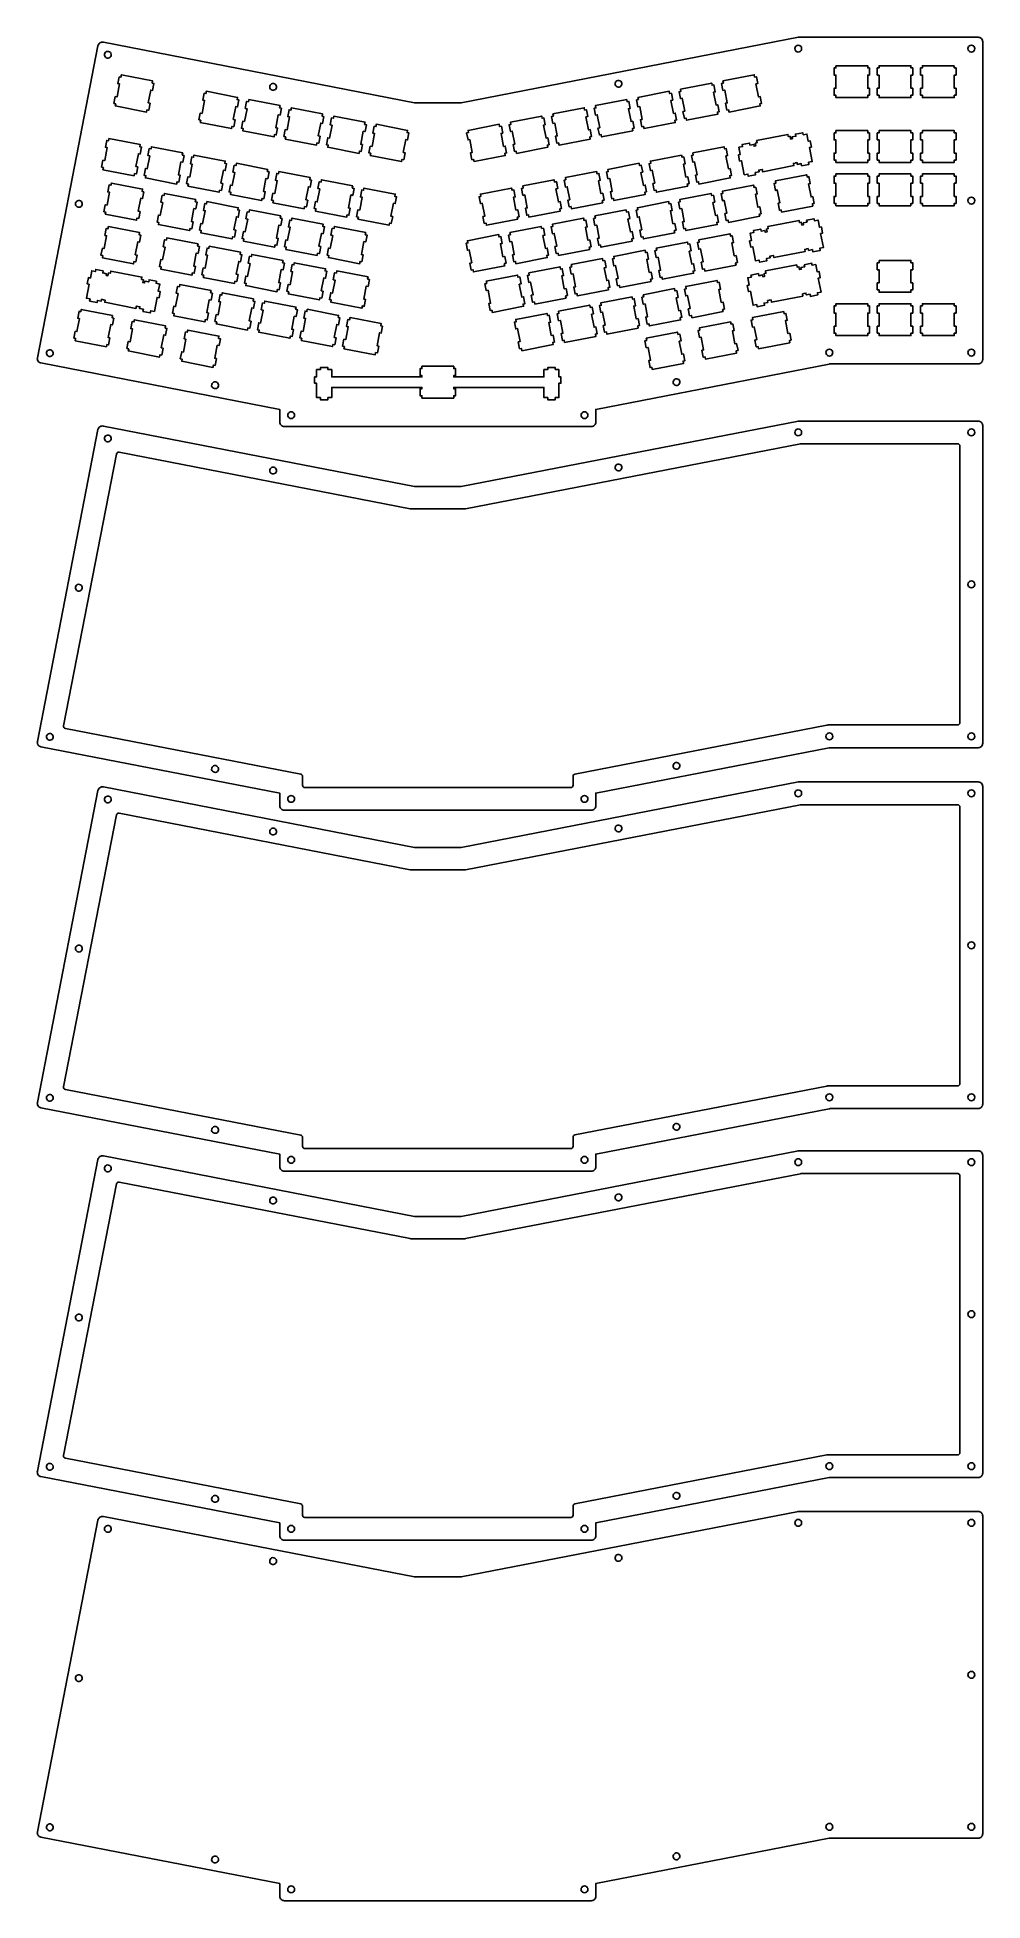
# Model space of a CAD drawing. Header units: millimetres. Extents: x -191 to 225, y 1 to 821.
import ezdxf

# ---------------------------------------------------------------- set-up
doc = ezdxf.new("R2010")
doc.units = ezdxf.units.MM
doc.layers.get('0').update_dxf_attribs({"linetype": 'CONTINUOUS'})

msp = doc.modelspace()

# ---------------------------------------------------------------- linework, layer by layer
for p, q in [((-161.31, 813.73), (-161.33, 813.26)), ((-161.2, 812.81), (-161.33, 813.26)), ((-161.31, 813.73), (-161.15, 814.17)), ((-160.94, 812.42), (-161.2, 812.81)), ((-161.15, 814.17), (-160.87, 814.54)), ((-160.57, 812.13), (-160.94, 812.42)), ((-160.87, 814.54), (-160.48, 814.8)), ((-160.48, 814.8), (-160.02, 814.93)), ((-160.02, 814.93), (-159.56, 814.91)), ((-159.56, 814.91), (-159.11, 814.75)), ((-158.82, 812.34), (-159.21, 812.08)), ((-159.11, 814.75), (-158.74, 814.47)), ((-158.53, 812.71), (-158.82, 812.34)), ((-158.74, 814.47), (-158.48, 814.08)), ((-158.37, 813.16), (-158.53, 812.71)), ((-158.48, 814.08), (-158.35, 813.62)), ((-158.35, 813.62), (-158.37, 813.16)), ((142.54, 816.6), (142.46, 816.14)), ((142.54, 815.67), (142.46, 816.14)), ((142.54, 816.6), (142.75, 817.02)), ((142.75, 815.25), (142.54, 815.67)), ((143.08, 817.35), (142.75, 817.02)), ((142.75, 815.25), (143.08, 814.92)), ((143.5, 817.56), (143.08, 817.35)), ((143.5, 814.71), (143.08, 814.92)), ((143.5, 817.56), (143.96, 817.64)), ((143.5, 814.71), (143.96, 814.64)), ((143.96, 817.64), (144.43, 817.56)), ((144.43, 814.71), (143.96, 814.64)), ((144.43, 817.56), (144.84, 817.35)), ((144.43, 814.71), (144.84, 814.92)), ((144.84, 817.35), (145.18, 817.02)), ((145.18, 815.25), (144.84, 814.92)), ((145.18, 817.02), (145.39, 816.6)), ((145.39, 815.67), (145.18, 815.25)), ((145.39, 816.6), (145.46, 816.14)), ((145.46, 816.14), (145.39, 815.67)), ((218.63, 816.14), (218.71, 816.6)), ((218.71, 815.67), (218.63, 816.14)), ((218.71, 816.6), (218.92, 817.02)), ((218.92, 815.25), (218.71, 815.67)), ((218.92, 817.02), (219.25, 817.35)), ((219.25, 814.92), (218.92, 815.25)), ((219.25, 817.35), (219.67, 817.56)), ((219.67, 814.71), (219.25, 814.92)), ((219.67, 817.56), (220.13, 817.64)), ((220.13, 814.64), (219.67, 814.71)), ((220.13, 817.64), (220.6, 817.56)), ((220.6, 814.71), (220.13, 814.64)), ((220.6, 817.56), (221.01, 817.35)), ((221.01, 814.92), (220.6, 814.71)), ((221.01, 817.35), (221.35, 817.02)), ((221.35, 815.25), (221.01, 814.92)), ((221.35, 817.02), (221.56, 816.6)), ((221.56, 815.67), (221.35, 815.25)), ((221.56, 816.6), (221.63, 816.14)), ((221.63, 816.14), (221.56, 815.67)), ((-160.57, 812.13), (-160.13, 811.97)), ((-159.66, 811.95), (-160.13, 811.97)), ((-159.21, 812.08), (-159.66, 811.95)), ((-88.63, 799.13), (-88.62, 799.6)), ((-88.63, 799.13), (-88.51, 798.68)), ((-88.62, 799.6), (-88.46, 800.04)), ((-88.24, 798.29), (-88.51, 798.68)), ((-88.46, 800.04), (-88.17, 800.41)), ((-87.87, 798), (-88.24, 798.29)), ((-88.17, 800.41), (-87.78, 800.67)), ((-87.43, 797.84), (-87.87, 798)), ((-87.78, 800.67), (-87.33, 800.8)), ((-86.96, 797.82), (-87.43, 797.84)), ((-87.33, 800.8), (-86.86, 800.78)), ((-86.51, 797.95), (-86.96, 797.82)), ((-86.86, 800.78), (-86.42, 800.62)), ((-86.12, 798.21), (-86.51, 797.95)), ((-86.42, 800.62), (-86.05, 800.33)), ((-85.83, 798.58), (-86.12, 798.21)), ((-86.05, 800.33), (-85.79, 799.95)), ((-85.67, 799.03), (-85.83, 798.58)), ((-85.79, 799.95), (-85.66, 799.49)), ((-85.66, 799.49), (-85.67, 799.03)), ((63.49, 801.31), (63.36, 800.86)), ((63.36, 800.86), (63.38, 800.39)), ((63.38, 800.39), (63.54, 799.95)), ((63.75, 801.7), (63.49, 801.31)), ((63.54, 799.95), (63.83, 799.58)), ((64.12, 801.99), (63.75, 801.7)), ((63.83, 799.58), (64.22, 799.31)), ((64.57, 802.15), (64.12, 801.99)), ((64.22, 799.31), (64.67, 799.18)), ((65.03, 802.16), (64.57, 802.15)), ((64.67, 799.18), (65.14, 799.2)), ((65.48, 802.03), (65.03, 802.16)), ((65.14, 799.2), (65.58, 799.36)), ((65.87, 801.77), (65.48, 802.03)), ((65.58, 799.36), (65.95, 799.65)), ((66.16, 801.4), (65.87, 801.77)), ((65.95, 799.65), (66.21, 800.04)), ((66.32, 800.96), (66.16, 801.4)), ((66.21, 800.04), (66.34, 800.49)), ((66.34, 800.49), (66.32, 800.96)), ((-174.1, 747.58), (-174.08, 748.04)), ((-174.1, 747.58), (-173.97, 747.13)), ((-173.92, 748.49), (-174.08, 748.04)), ((-173.71, 746.74), (-173.97, 747.13)), ((-173.92, 748.49), (-173.63, 748.86)), ((-173.34, 746.45), (-173.71, 746.74)), ((-173.63, 748.86), (-173.24, 749.12)), ((-173.24, 749.12), (-172.79, 749.25)), ((-172.79, 749.25), (-172.32, 749.23)), ((-172.32, 749.23), (-171.88, 749.07)), ((-171.59, 746.66), (-171.98, 746.4)), ((-171.88, 749.07), (-171.51, 748.78)), ((-171.3, 747.03), (-171.59, 746.66)), ((-171.51, 748.78), (-171.25, 748.39)), ((-171.14, 747.47), (-171.3, 747.03)), ((-171.12, 747.94), (-171.25, 748.39)), ((-171.12, 747.94), (-171.14, 747.47)), ((218.71, 749.69), (218.63, 749.22)), ((218.71, 748.76), (218.63, 749.22)), ((218.71, 749.69), (218.92, 750.11)), ((218.71, 748.76), (218.92, 748.34)), ((218.92, 750.11), (219.25, 750.44)), ((219.25, 748.01), (218.92, 748.34)), ((219.25, 750.44), (219.67, 750.65)), ((219.25, 748.01), (219.67, 747.8)), ((219.67, 750.65), (220.13, 750.72)), ((219.67, 747.8), (220.13, 747.72)), ((220.13, 750.72), (220.6, 750.65)), ((220.6, 747.8), (220.13, 747.72)), ((221.01, 750.44), (220.6, 750.65)), ((221.01, 748.01), (220.6, 747.8)), ((221.01, 750.44), (221.35, 750.11)), ((221.35, 748.34), (221.01, 748.01)), ((221.35, 750.11), (221.56, 749.69)), ((221.56, 748.76), (221.35, 748.34)), ((221.56, 749.69), (221.63, 749.22)), ((221.63, 749.22), (221.56, 748.76)), ((-172.9, 746.28), (-173.34, 746.45)), ((-172.43, 746.27), (-172.9, 746.28)), ((-171.98, 746.4), (-172.43, 746.27)), ((-186.87, 681.89), (-186.85, 682.36)), ((-186.74, 681.44), (-186.87, 681.89)), ((-186.85, 682.36), (-186.69, 682.8)), ((-186.47, 681.05), (-186.74, 681.44)), ((-186.69, 682.8), (-186.4, 683.17)), ((-186.1, 680.76), (-186.47, 681.05)), ((-186.01, 683.44), (-186.4, 683.17)), ((-186.01, 683.44), (-185.56, 683.56)), ((-185.56, 683.56), (-185.09, 683.55)), ((-185.09, 683.55), (-184.65, 683.39)), ((-184.35, 680.98), (-184.74, 680.72)), ((-184.65, 683.39), (-184.28, 683.1)), ((-184.06, 681.35), (-184.35, 680.98)), ((-184.28, 683.1), (-184.02, 682.71)), ((-183.9, 681.79), (-184.06, 681.35)), ((-184.02, 682.71), (-183.89, 682.26)), ((-183.89, 682.26), (-183.9, 681.79)), ((156.16, 682.31), (156.23, 682.78)), ((156.23, 681.85), (156.16, 682.31)), ((156.23, 682.78), (156.44, 683.19)), ((156.44, 681.43), (156.23, 681.85)), ((156.44, 683.19), (156.77, 683.53)), ((156.77, 681.1), (156.44, 681.43)), ((156.77, 683.53), (157.19, 683.74)), ((157.19, 680.88), (156.77, 681.1)), ((157.65, 683.81), (157.19, 683.74)), ((157.65, 683.81), (158.12, 683.74)), ((158.12, 683.74), (158.54, 683.53)), ((158.54, 681.1), (158.12, 680.88)), ((158.54, 683.53), (158.87, 683.19)), ((158.87, 681.43), (158.54, 681.1)), ((158.87, 683.19), (159.08, 682.78)), ((159.08, 681.85), (158.87, 681.43)), ((159.08, 682.78), (159.16, 682.31)), ((159.16, 682.31), (159.08, 681.85)), ((218.63, 682.31), (218.71, 682.78)), ((218.71, 681.85), (218.63, 682.31)), ((218.92, 683.19), (218.71, 682.78)), ((218.92, 681.43), (218.71, 681.85)), ((218.92, 683.19), (219.25, 683.53)), ((219.25, 681.1), (218.92, 681.43)), ((219.25, 683.53), (219.67, 683.74)), ((219.67, 680.88), (219.25, 681.1)), ((219.67, 683.74), (220.13, 683.81)), ((220.13, 683.81), (220.6, 683.74)), ((220.6, 683.74), (221.01, 683.53)), ((221.01, 681.1), (220.6, 680.88)), ((221.35, 683.19), (221.01, 683.53)), ((221.35, 681.43), (221.01, 681.1)), ((221.35, 683.19), (221.56, 682.78)), ((221.56, 681.85), (221.35, 681.43)), ((221.56, 682.78), (221.63, 682.31)), ((221.63, 682.31), (221.56, 681.85)), ((-185.66, 680.6), (-186.1, 680.76)), ((-185.19, 680.59), (-185.66, 680.6)), ((-184.74, 680.72), (-185.19, 680.59)), ((157.65, 680.81), (157.19, 680.88)), ((158.12, 680.88), (157.65, 680.81)), ((220.13, 680.81), (219.67, 680.88)), ((220.13, 680.81), (220.6, 680.88)), ((-114.17, 667.76), (-114.15, 668.23)), ((-114.04, 667.31), (-114.17, 667.76)), ((-114.15, 668.23), (-113.99, 668.67)), ((-113.78, 666.92), (-114.04, 667.31)), ((-113.99, 668.67), (-113.7, 669.04)), ((-113.41, 666.63), (-113.78, 666.92)), ((-113.7, 669.04), (-113.31, 669.3)), ((-112.97, 666.47), (-113.41, 666.63)), ((-113.31, 669.3), (-112.86, 669.43)), ((-112.5, 666.45), (-112.97, 666.47)), ((-112.86, 669.43), (-112.39, 669.42)), ((-112.05, 666.58), (-112.5, 666.45)), ((-112.39, 669.42), (-111.95, 669.26)), ((-111.66, 666.85), (-112.05, 666.58)), ((-111.95, 669.26), (-111.58, 668.97)), ((-111.37, 667.22), (-111.66, 666.85)), ((-111.58, 668.97), (-111.32, 668.58)), ((-111.21, 667.66), (-111.37, 667.22)), ((-111.32, 668.58), (-111.19, 668.13)), ((-111.19, 668.13), (-111.21, 667.66)), ((89.03, 669.94), (88.9, 669.49)), ((88.9, 669.49), (88.91, 669.02)), ((88.91, 669.02), (89.07, 668.58)), ((89.29, 670.33), (89.03, 669.94)), ((89.07, 668.58), (89.36, 668.21)), ((89.66, 670.62), (89.29, 670.33)), ((89.36, 668.21), (89.75, 667.95)), ((90.1, 670.78), (89.66, 670.62)), ((89.75, 667.95), (90.2, 667.82)), ((90.57, 670.8), (90.1, 670.78)), ((90.2, 667.82), (90.67, 667.83)), ((91.02, 670.67), (90.57, 670.8)), ((90.67, 667.83), (91.11, 667.99)), ((91.41, 670.41), (91.02, 670.67)), ((91.11, 667.99), (91.48, 668.28)), ((91.7, 670.04), (91.41, 670.41)), ((91.48, 668.28), (91.75, 668.67)), ((91.86, 669.59), (91.7, 670.04)), ((91.75, 668.67), (91.87, 669.12)), ((91.87, 669.12), (91.86, 669.59)), ((142.54, 647.67), (142.75, 648.08)), ((142.75, 648.08), (143.08, 648.42)), ((143.08, 648.42), (143.5, 648.63)), ((143.5, 648.63), (143.96, 648.7)), ((143.96, 648.7), (144.43, 648.63)), ((144.43, 648.63), (144.84, 648.42)), ((144.84, 648.42), (145.18, 648.08)), ((145.18, 648.08), (145.39, 647.67)), ((218.71, 647.67), (218.92, 648.08)), ((218.92, 648.08), (219.25, 648.42)), ((219.25, 648.42), (219.67, 648.63)), ((219.67, 648.63), (220.13, 648.7)), ((220.13, 648.7), (220.6, 648.63)), ((220.6, 648.63), (221.01, 648.42)), ((221.01, 648.42), (221.35, 648.08)), ((221.35, 648.08), (221.56, 647.67)), ((-161.33, 644.32), (-161.31, 644.79)), ((-161.2, 643.87), (-161.33, 644.32)), ((-161.31, 644.79), (-161.15, 645.23)), ((-160.94, 643.48), (-161.2, 643.87)), ((-161.15, 645.23), (-160.87, 645.61)), ((-160.57, 643.19), (-160.94, 643.48)), ((-160.87, 645.61), (-160.48, 645.87)), ((-160.13, 643.03), (-160.57, 643.19)), ((-160.48, 645.87), (-160.02, 646)), ((-159.66, 643.02), (-160.13, 643.03)), ((-160.02, 646), (-159.56, 645.98)), ((-159.21, 643.15), (-159.66, 643.02)), ((-159.56, 645.98), (-159.11, 645.82)), ((-158.82, 643.41), (-159.21, 643.15)), ((-159.11, 645.82), (-158.74, 645.53)), ((-158.53, 643.78), (-158.82, 643.41)), ((-158.74, 645.53), (-158.48, 645.14)), ((-158.37, 644.22), (-158.53, 643.78)), ((-158.48, 645.14), (-158.35, 644.69)), ((-158.35, 644.69), (-158.37, 644.22)), ((142.46, 647.2), (142.54, 647.67)), ((142.54, 646.74), (142.46, 647.2)), ((142.75, 646.32), (142.54, 646.74)), ((143.08, 645.99), (142.75, 646.32)), ((143.5, 645.77), (143.08, 645.99)), ((143.96, 645.7), (143.5, 645.77)), ((144.43, 645.77), (143.96, 645.7)), ((144.84, 645.99), (144.43, 645.77)), ((145.18, 646.32), (144.84, 645.99)), ((145.39, 646.74), (145.18, 646.32)), ((145.39, 647.67), (145.46, 647.2)), ((145.46, 647.2), (145.39, 646.74)), ((218.63, 647.2), (218.71, 647.67)), ((218.71, 646.74), (218.63, 647.2)), ((218.92, 646.32), (218.71, 646.74)), ((219.25, 645.99), (218.92, 646.32)), ((219.67, 645.77), (219.25, 645.99)), ((220.13, 645.7), (219.67, 645.77)), ((220.6, 645.77), (220.13, 645.7)), ((221.01, 645.99), (220.6, 645.77)), ((221.35, 646.32), (221.01, 645.99)), ((221.56, 646.74), (221.35, 646.32)), ((221.56, 647.67), (221.63, 647.2)), ((221.63, 647.2), (221.56, 646.74)), ((-88.17, 631.47), (-87.78, 631.74)), ((-87.78, 631.74), (-87.33, 631.87)), ((-87.33, 631.87), (-86.86, 631.85)), ((-86.42, 631.69), (-86.86, 631.85)), ((-86.42, 631.69), (-86.05, 631.4)), ((63.36, 631.92), (63.49, 632.37)), ((63.38, 631.45), (63.36, 631.92)), ((63.49, 632.37), (63.75, 632.76)), ((63.75, 632.76), (64.12, 633.05)), ((64.12, 633.05), (64.57, 633.21)), ((64.57, 633.21), (65.03, 633.23)), ((65.03, 633.23), (65.48, 633.1)), ((65.48, 633.1), (65.87, 632.84)), ((65.87, 632.84), (66.16, 632.47)), ((66.16, 632.47), (66.32, 632.03)), ((66.32, 632.03), (66.34, 631.56)), ((-88.63, 630.19), (-88.62, 630.66)), ((-88.51, 629.74), (-88.63, 630.19)), ((-88.62, 630.66), (-88.46, 631.1)), ((-88.24, 629.35), (-88.51, 629.74)), ((-88.46, 631.1), (-88.17, 631.47)), ((-87.87, 629.06), (-88.24, 629.35)), ((-87.43, 628.9), (-87.87, 629.06)), ((-86.96, 628.89), (-87.43, 628.9)), ((-86.51, 629.02), (-86.96, 628.89)), ((-86.51, 629.02), (-86.12, 629.28)), ((-85.83, 629.65), (-86.12, 629.28)), ((-85.79, 631.01), (-86.05, 631.4)), ((-85.67, 630.09), (-85.83, 629.65)), ((-85.79, 631.01), (-85.66, 630.56)), ((-85.66, 630.56), (-85.67, 630.09)), ((63.54, 631.01), (63.38, 631.45)), ((63.83, 630.64), (63.54, 631.01)), ((64.22, 630.38), (63.83, 630.64)), ((64.67, 630.25), (64.22, 630.38)), ((65.14, 630.27), (64.67, 630.25)), ((65.58, 630.43), (65.14, 630.27)), ((65.95, 630.72), (65.58, 630.43)), ((66.21, 631.11), (65.95, 630.72)), ((66.34, 631.56), (66.21, 631.11)), ((-174.1, 578.64), (-174.08, 579.11)), ((-173.97, 578.19), (-174.1, 578.64)), ((-174.08, 579.11), (-173.92, 579.55)), ((-173.71, 577.8), (-173.97, 578.19)), ((-173.92, 579.55), (-173.63, 579.92)), ((-173.34, 577.51), (-173.71, 577.8)), ((-173.63, 579.92), (-173.24, 580.18)), ((-172.9, 577.35), (-173.34, 577.51)), ((-173.24, 580.18), (-172.79, 580.31)), ((-172.43, 577.34), (-172.9, 577.35)), ((-172.79, 580.31), (-172.32, 580.3)), ((-171.98, 577.47), (-172.43, 577.34)), ((-172.32, 580.3), (-171.88, 580.14)), ((-171.59, 577.73), (-171.98, 577.47)), ((-171.88, 580.14), (-171.51, 579.85)), ((-171.3, 578.1), (-171.59, 577.73)), ((-171.51, 579.85), (-171.25, 579.46)), ((-171.14, 578.54), (-171.3, 578.1)), ((-171.25, 579.46), (-171.12, 579.01)), ((-171.12, 579.01), (-171.14, 578.54)), ((218.63, 580.29), (218.71, 580.75)), ((218.71, 579.83), (218.63, 580.29)), ((218.71, 580.75), (218.92, 581.17)), ((218.92, 579.41), (218.71, 579.83)), ((218.92, 581.17), (219.25, 581.5)), ((219.25, 579.08), (218.92, 579.41)), ((219.25, 581.5), (219.67, 581.72)), ((219.67, 578.86), (219.25, 579.08)), ((219.67, 581.72), (220.13, 581.79)), ((220.13, 578.79), (219.67, 578.86)), ((220.13, 581.79), (220.6, 581.72)), ((220.6, 578.86), (220.13, 578.79)), ((220.6, 581.72), (221.01, 581.5)), ((221.01, 579.08), (220.6, 578.86)), ((221.01, 581.5), (221.35, 581.17)), ((221.35, 579.41), (221.01, 579.08)), ((221.35, 581.17), (221.56, 580.75)), ((221.56, 579.83), (221.35, 579.41)), ((221.56, 580.75), (221.63, 580.29)), ((221.63, 580.29), (221.56, 579.83)), ((-186.87, 512.96), (-186.85, 513.43)), ((-186.74, 512.51), (-186.87, 512.96)), ((-186.85, 513.43), (-186.69, 513.87)), ((-186.47, 512.12), (-186.74, 512.51)), ((-186.69, 513.87), (-186.4, 514.24)), ((-186.1, 511.83), (-186.47, 512.12)), ((-186.4, 514.24), (-186.01, 514.5)), ((-185.66, 511.67), (-186.1, 511.83)), ((-186.01, 514.5), (-185.56, 514.63)), ((-185.19, 511.65), (-185.66, 511.67)), ((-185.56, 514.63), (-185.09, 514.61)), ((-184.74, 511.78), (-185.19, 511.65)), ((-185.09, 514.61), (-184.65, 514.45)), ((-184.35, 512.04), (-184.74, 511.78)), ((-184.65, 514.45), (-184.28, 514.16)), ((-184.06, 512.41), (-184.35, 512.04)), ((-184.28, 514.16), (-184.02, 513.78)), ((-183.9, 512.86), (-184.06, 512.41)), ((-184.02, 513.78), (-183.89, 513.32)), ((-183.89, 513.32), (-183.9, 512.86)), ((156.16, 513.38), (156.23, 513.84)), ((156.23, 512.91), (156.16, 513.38)), ((156.23, 513.84), (156.44, 514.26)), ((156.44, 512.5), (156.23, 512.91)), ((156.44, 514.26), (156.77, 514.59)), ((156.77, 512.16), (156.44, 512.5)), ((156.77, 514.59), (157.19, 514.8)), ((157.19, 511.95), (156.77, 512.16)), ((157.19, 514.8), (157.65, 514.88)), ((157.65, 511.88), (157.19, 511.95)), ((157.65, 514.88), (158.12, 514.8)), ((158.12, 511.95), (157.65, 511.88)), ((158.12, 514.8), (158.54, 514.59)), ((158.54, 512.16), (158.12, 511.95)), ((158.54, 514.59), (158.87, 514.26)), ((158.87, 512.5), (158.54, 512.16)), ((158.87, 514.26), (159.08, 513.84)), ((159.08, 512.91), (158.87, 512.5)), ((159.08, 513.84), (159.16, 513.38)), ((159.16, 513.38), (159.08, 512.91)), ((218.63, 513.38), (218.71, 513.84)), ((218.71, 512.91), (218.63, 513.38)), ((218.71, 513.84), (218.92, 514.26)), ((218.92, 512.5), (218.71, 512.91)), ((218.92, 514.26), (219.25, 514.59)), ((219.25, 512.16), (218.92, 512.5)), ((219.25, 514.59), (219.67, 514.8)), ((219.67, 511.95), (219.25, 512.16)), ((219.67, 514.8), (220.13, 514.88)), ((220.13, 511.88), (219.67, 511.95)), ((220.13, 514.88), (220.6, 514.8)), ((220.6, 511.95), (220.13, 511.88)), ((220.6, 514.8), (221.01, 514.59)), ((221.01, 512.16), (220.6, 511.95)), ((221.01, 514.59), (221.35, 514.26)), ((221.35, 512.5), (221.01, 512.16)), ((221.35, 514.26), (221.56, 513.84)), ((221.56, 512.91), (221.35, 512.5)), ((221.56, 513.84), (221.63, 513.38)), ((221.63, 513.38), (221.56, 512.91)), ((-113.31, 500.37), (-112.86, 500.5)), ((-112.86, 500.5), (-112.39, 500.48)), ((-112.39, 500.48), (-111.95, 500.32)), ((88.9, 500.56), (89.03, 501.01)), ((88.91, 500.09), (88.9, 500.56)), ((89.03, 501.01), (89.29, 501.4)), ((89.29, 501.4), (89.66, 501.69)), ((89.66, 501.69), (90.1, 501.85)), ((90.1, 501.85), (90.57, 501.86)), ((90.57, 501.86), (91.02, 501.73)), ((91.02, 501.73), (91.41, 501.47)), ((91.41, 501.47), (91.7, 501.1)), ((91.7, 501.1), (91.86, 500.66)), ((91.86, 500.66), (91.87, 500.19)), ((-114.17, 498.83), (-114.15, 499.3)), ((-114.04, 498.38), (-114.17, 498.83)), ((-114.15, 499.3), (-113.99, 499.74)), ((-113.78, 497.99), (-114.04, 498.38)), ((-113.99, 499.74), (-113.7, 500.11)), ((-113.41, 497.7), (-113.78, 497.99)), ((-113.7, 500.11), (-113.31, 500.37)), ((-112.97, 497.54), (-113.41, 497.7)), ((-112.5, 497.52), (-112.97, 497.54)), ((-112.05, 497.65), (-112.5, 497.52)), ((-111.66, 497.91), (-112.05, 497.65)), ((-111.95, 500.32), (-111.58, 500.03)), ((-111.37, 498.28), (-111.66, 497.91)), ((-111.58, 500.03), (-111.32, 499.64)), ((-111.21, 498.72), (-111.37, 498.28)), ((-111.32, 499.64), (-111.19, 499.19)), ((-111.19, 499.19), (-111.21, 498.72)), ((89.07, 499.65), (88.91, 500.09)), ((89.36, 499.28), (89.07, 499.65)), ((89.75, 499.01), (89.36, 499.28)), ((90.2, 498.88), (89.75, 499.01)), ((90.67, 498.9), (90.2, 498.88)), ((91.11, 499.06), (90.67, 498.9)), ((91.48, 499.35), (91.11, 499.06)), ((91.75, 499.74), (91.48, 499.35)), ((91.87, 500.19), (91.75, 499.74)), ((-161.33, 485.43), (-161.31, 485.9)), ((-161.2, 484.98), (-161.33, 485.43)), ((-161.31, 485.9), (-161.15, 486.34)), ((-160.94, 484.59), (-161.2, 484.98)), ((-161.15, 486.34), (-160.87, 486.71)), ((-160.57, 484.3), (-160.94, 484.59)), ((-160.87, 486.71), (-160.48, 486.97)), ((-160.13, 484.14), (-160.57, 484.3)), ((-160.48, 486.97), (-160.02, 487.1)), ((-159.66, 484.12), (-160.13, 484.14)), ((-160.02, 487.1), (-159.56, 487.08)), ((-159.21, 484.25), (-159.66, 484.12)), ((-159.56, 487.08), (-159.11, 486.92)), ((-158.82, 484.51), (-159.21, 484.25)), ((-159.11, 486.92), (-158.74, 486.63)), ((-158.53, 484.88), (-158.82, 484.51)), ((-158.74, 486.63), (-158.48, 486.24)), ((-158.37, 485.32), (-158.53, 484.88)), ((-158.48, 486.24), (-158.35, 485.79)), ((-158.35, 485.79), (-158.37, 485.32)), ((142.46, 488.31), (142.54, 488.77)), ((142.54, 487.84), (142.46, 488.31)), ((142.54, 488.77), (142.75, 489.19)), ((142.75, 487.42), (142.54, 487.84)), ((142.75, 489.19), (143.08, 489.52)), ((143.08, 487.09), (142.75, 487.42)), ((143.08, 489.52), (143.5, 489.73)), ((143.5, 486.88), (143.08, 487.09)), ((143.5, 489.73), (143.96, 489.8)), ((143.96, 486.8), (143.5, 486.88)), ((143.96, 489.8), (144.43, 489.73)), ((144.43, 486.88), (143.96, 486.8)), ((144.43, 489.73), (144.84, 489.52)), ((144.84, 487.09), (144.43, 486.88)), ((144.84, 489.52), (145.18, 489.19)), ((145.18, 487.42), (144.84, 487.09)), ((145.18, 489.19), (145.39, 488.77)), ((145.39, 487.84), (145.18, 487.42)), ((145.39, 488.77), (145.46, 488.31)), ((145.46, 488.31), (145.39, 487.84)), ((218.63, 488.31), (218.71, 488.77)), ((218.71, 487.84), (218.63, 488.31)), ((218.71, 488.77), (218.92, 489.19)), ((218.92, 487.42), (218.71, 487.84)), ((218.92, 489.19), (219.25, 489.52)), ((219.25, 487.09), (218.92, 487.42)), ((219.25, 489.52), (219.67, 489.73)), ((219.67, 486.88), (219.25, 487.09)), ((219.67, 489.73), (220.13, 489.8)), ((220.13, 486.8), (219.67, 486.88)), ((220.13, 489.8), (220.6, 489.73)), ((220.6, 486.88), (220.13, 486.8)), ((220.6, 489.73), (221.01, 489.52)), ((221.01, 487.09), (220.6, 486.88)), ((221.01, 489.52), (221.35, 489.19)), ((221.35, 487.42), (221.01, 487.09)), ((221.35, 489.19), (221.56, 488.77)), ((221.56, 487.84), (221.35, 487.42)), ((221.56, 488.77), (221.63, 488.31)), ((221.63, 488.31), (221.56, 487.84)), ((-88.63, 471.3), (-88.62, 471.77)), ((-88.51, 470.85), (-88.63, 471.3)), ((-88.62, 471.77), (-88.46, 472.21)), ((-88.24, 470.46), (-88.51, 470.85)), ((-88.46, 472.21), (-88.17, 472.58)), ((-87.87, 470.17), (-88.24, 470.46)), ((-88.17, 472.58), (-87.78, 472.84)), ((-87.43, 470.01), (-87.87, 470.17)), ((-87.78, 472.84), (-87.33, 472.97)), ((-86.96, 469.99), (-87.43, 470.01)), ((-87.33, 472.97), (-86.86, 472.95)), ((-86.51, 470.12), (-86.96, 469.99)), ((-86.42, 472.79), (-86.86, 472.95)), ((-86.51, 470.12), (-86.12, 470.38)), ((-86.42, 472.79), (-86.05, 472.5)), ((-86.12, 470.38), (-85.83, 470.75)), ((-85.79, 472.11), (-86.05, 472.5)), ((-85.67, 471.19), (-85.83, 470.75)), ((-85.79, 472.11), (-85.66, 471.66)), ((-85.66, 471.66), (-85.67, 471.19)), ((63.36, 473.03), (63.49, 473.48)), ((63.38, 472.56), (63.36, 473.03)), ((63.54, 472.11), (63.38, 472.56)), ((63.49, 473.48), (63.75, 473.87)), ((63.83, 471.75), (63.54, 472.11)), ((63.75, 473.87), (64.12, 474.15)), ((64.22, 471.48), (63.83, 471.75)), ((64.12, 474.15), (64.57, 474.31)), ((64.67, 471.35), (64.22, 471.48)), ((64.57, 474.31), (65.03, 474.33)), ((65.14, 471.37), (64.67, 471.35)), ((65.03, 474.33), (65.48, 474.2)), ((65.58, 471.53), (65.14, 471.37)), ((65.48, 474.2), (65.87, 473.94)), ((65.95, 471.82), (65.58, 471.53)), ((65.87, 473.94), (66.16, 473.57)), ((66.21, 472.21), (65.95, 471.82)), ((66.16, 473.57), (66.32, 473.13)), ((66.34, 472.66), (66.21, 472.21)), ((66.32, 473.13), (66.34, 472.66)), ((-174.1, 419.74), (-174.08, 420.21)), ((-173.97, 419.29), (-174.1, 419.74)), ((-174.08, 420.21), (-173.92, 420.65)), ((-173.71, 418.9), (-173.97, 419.29)), ((-173.92, 420.65), (-173.63, 421.02)), ((-173.34, 418.61), (-173.71, 418.9)), ((-173.63, 421.02), (-173.24, 421.29)), ((-172.9, 418.45), (-173.34, 418.61)), ((-173.24, 421.29), (-172.79, 421.42)), ((-172.43, 418.44), (-172.9, 418.45)), ((-172.79, 421.42), (-172.32, 421.4)), ((-171.98, 418.57), (-172.43, 418.44)), ((-172.32, 421.4), (-171.88, 421.24)), ((-171.59, 418.83), (-171.98, 418.57)), ((-171.88, 421.24), (-171.51, 420.95)), ((-171.3, 419.2), (-171.59, 418.83)), ((-171.51, 420.95), (-171.25, 420.56)), ((-171.14, 419.64), (-171.3, 419.2)), ((-171.25, 420.56), (-171.12, 420.11)), ((-171.12, 420.11), (-171.14, 419.64)), ((218.63, 421.39), (218.71, 421.86)), ((218.71, 420.93), (218.63, 421.39)), ((218.71, 421.86), (218.92, 422.27)), ((218.92, 420.51), (218.71, 420.93)), ((218.92, 422.27), (219.25, 422.61)), ((219.25, 420.18), (218.92, 420.51)), ((219.25, 422.61), (219.67, 422.82)), ((219.67, 419.97), (219.25, 420.18)), ((219.67, 422.82), (220.13, 422.89)), ((220.13, 419.89), (219.67, 419.97)), ((220.13, 422.89), (220.6, 422.82)), ((220.6, 419.97), (220.13, 419.89)), ((220.6, 422.82), (221.01, 422.61)), ((221.01, 420.18), (220.6, 419.97)), ((221.01, 422.61), (221.35, 422.27)), ((221.35, 420.51), (221.01, 420.18)), ((221.35, 422.27), (221.56, 421.86)), ((221.56, 420.93), (221.35, 420.51)), ((221.56, 421.86), (221.63, 421.39)), ((221.63, 421.39), (221.56, 420.93)), ((-186.87, 354.06), (-186.85, 354.53)), ((-186.74, 353.61), (-186.87, 354.06)), ((-186.85, 354.53), (-186.69, 354.97)), ((-186.47, 353.22), (-186.74, 353.61)), ((-186.69, 354.97), (-186.4, 355.34)), ((-186.1, 352.93), (-186.47, 353.22)), ((-186.4, 355.34), (-186.01, 355.6)), ((-185.66, 352.77), (-186.1, 352.93)), ((-186.01, 355.6), (-185.56, 355.73)), ((-185.19, 352.75), (-185.66, 352.77)), ((-185.56, 355.73), (-185.09, 355.72)), ((-184.74, 352.88), (-185.19, 352.75)), ((-185.09, 355.72), (-184.65, 355.56)), ((-184.35, 353.15), (-184.74, 352.88)), ((-184.65, 355.56), (-184.28, 355.27)), ((-184.06, 353.52), (-184.35, 353.15)), ((-184.28, 355.27), (-184.02, 354.88)), ((-183.9, 353.96), (-184.06, 353.52)), ((-184.02, 354.88), (-183.89, 354.43)), ((-183.89, 354.43), (-183.9, 353.96)), ((156.16, 354.48), (156.23, 354.94)), ((156.23, 354.02), (156.16, 354.48)), ((156.23, 354.94), (156.44, 355.36)), ((156.44, 353.6), (156.23, 354.02)), ((156.44, 355.36), (156.77, 355.69)), ((156.77, 353.27), (156.44, 353.6)), ((156.77, 355.69), (157.19, 355.91)), ((157.19, 353.05), (156.77, 353.27)), ((157.19, 355.91), (157.65, 355.98)), ((157.65, 352.98), (157.19, 353.05)), ((157.65, 355.98), (158.12, 355.91)), ((158.12, 353.05), (157.65, 352.98)), ((158.12, 355.91), (158.54, 355.69)), ((158.54, 353.27), (158.12, 353.05)), ((158.54, 355.69), (158.87, 355.36)), ((158.87, 353.6), (158.54, 353.27)), ((158.87, 355.36), (159.08, 354.94)), ((159.08, 354.02), (158.87, 353.6)), ((159.08, 354.94), (159.16, 354.48)), ((159.16, 354.48), (159.08, 354.02)), ((218.63, 354.48), (218.71, 354.94)), ((218.71, 354.02), (218.63, 354.48)), ((218.71, 354.94), (218.92, 355.36)), ((218.92, 353.6), (218.71, 354.02)), ((218.92, 355.36), (219.25, 355.69)), ((219.25, 353.27), (218.92, 353.6)), ((219.25, 355.69), (219.67, 355.91)), ((219.67, 353.05), (219.25, 353.27)), ((219.67, 355.91), (220.13, 355.98)), ((220.13, 352.98), (219.67, 353.05)), ((220.13, 355.98), (220.6, 355.91)), ((220.6, 353.05), (220.13, 352.98)), ((220.6, 355.91), (221.01, 355.69)), ((221.01, 353.27), (220.6, 353.05)), ((221.01, 355.69), (221.35, 355.36)), ((221.35, 353.6), (221.01, 353.27)), ((221.35, 355.36), (221.56, 354.94)), ((221.56, 354.02), (221.35, 353.6)), ((221.56, 354.94), (221.63, 354.48)), ((221.63, 354.48), (221.56, 354.02)), ((-114.17, 339.93), (-114.15, 340.4)), ((-114.04, 339.48), (-114.17, 339.93)), ((-114.15, 340.4), (-113.99, 340.84)), ((-113.78, 339.09), (-114.04, 339.48)), ((-113.99, 340.84), (-113.7, 341.21)), ((-113.41, 338.8), (-113.78, 339.09)), ((-113.7, 341.21), (-113.31, 341.47)), ((-112.97, 338.64), (-113.41, 338.8)), ((-113.31, 341.47), (-112.86, 341.6)), ((-112.5, 338.62), (-112.97, 338.64)), ((-112.86, 341.6), (-112.39, 341.58)), ((-112.05, 338.75), (-112.5, 338.62)), ((-112.39, 341.58), (-111.95, 341.42)), ((-111.66, 339.02), (-112.05, 338.75)), ((-111.95, 341.42), (-111.58, 341.14)), ((-111.37, 339.39), (-111.66, 339.02)), ((-111.58, 341.14), (-111.32, 340.75)), ((-111.21, 339.83), (-111.37, 339.39)), ((-111.32, 340.75), (-111.19, 340.3)), ((-111.19, 340.3), (-111.21, 339.83)), ((88.9, 341.66), (89.03, 342.11)), ((88.91, 341.19), (88.9, 341.66)), ((89.07, 340.75), (88.91, 341.19)), ((89.03, 342.11), (89.29, 342.5)), ((89.36, 340.38), (89.07, 340.75)), ((89.29, 342.5), (89.66, 342.79)), ((89.75, 340.12), (89.36, 340.38)), ((89.66, 342.79), (90.1, 342.95)), ((90.2, 339.99), (89.75, 340.12)), ((90.1, 342.95), (90.57, 342.97)), ((90.2, 339.99), (90.67, 340)), ((90.57, 342.97), (91.02, 342.84)), ((90.67, 340), (91.11, 340.16)), ((91.02, 342.84), (91.41, 342.57)), ((91.11, 340.16), (91.48, 340.45)), ((91.41, 342.57), (91.7, 342.2)), ((91.75, 340.84), (91.48, 340.45)), ((91.7, 342.2), (91.86, 341.76)), ((91.87, 341.29), (91.75, 340.84)), ((91.87, 341.29), (91.86, 341.76)), ((-161.33, 323.01), (-161.31, 323.48)), ((-161.2, 322.56), (-161.33, 323.01)), ((-161.31, 323.48), (-161.15, 323.92)), ((-160.94, 322.17), (-161.2, 322.56)), ((-161.15, 323.92), (-160.87, 324.29)), ((-160.57, 321.88), (-160.94, 322.17)), ((-160.87, 324.29), (-160.48, 324.56)), ((-160.13, 321.72), (-160.57, 321.88)), ((-160.48, 324.56), (-160.02, 324.68)), ((-159.66, 321.71), (-160.13, 321.72)), ((-160.02, 324.68), (-159.56, 324.67)), ((-159.21, 321.84), (-159.66, 321.71)), ((-159.56, 324.67), (-159.11, 324.51)), ((-158.82, 322.1), (-159.21, 321.84)), ((-159.11, 324.51), (-158.74, 324.22)), ((-158.53, 322.47), (-158.82, 322.1)), ((-158.74, 324.22), (-158.48, 323.83)), ((-158.37, 322.91), (-158.53, 322.47)), ((-158.48, 323.83), (-158.35, 323.38)), ((-158.35, 323.38), (-158.37, 322.91)), ((142.46, 325.89), (142.54, 326.35)), ((142.54, 325.43), (142.46, 325.89)), ((142.54, 326.35), (142.75, 326.77)), ((142.75, 325.01), (142.54, 325.43)), ((142.75, 326.77), (143.08, 327.11)), ((143.08, 324.68), (142.75, 325.01)), ((143.08, 327.11), (143.5, 327.32)), ((143.5, 324.46), (143.08, 324.68)), ((143.5, 327.32), (143.96, 327.39)), ((143.96, 324.39), (143.5, 324.46)), ((143.96, 327.39), (144.43, 327.32)), ((144.43, 324.46), (143.96, 324.39)), ((144.43, 327.32), (144.84, 327.11)), ((144.84, 324.68), (144.43, 324.46)), ((144.84, 327.11), (145.18, 326.77)), ((145.18, 325.01), (144.84, 324.68)), ((145.18, 326.77), (145.39, 326.35)), ((145.39, 325.43), (145.18, 325.01)), ((145.39, 326.35), (145.46, 325.89)), ((145.46, 325.89), (145.39, 325.43)), ((218.63, 325.89), (218.71, 326.35)), ((218.71, 325.43), (218.63, 325.89)), ((218.71, 326.35), (218.92, 326.77)), ((218.92, 325.01), (218.71, 325.43)), ((218.92, 326.77), (219.25, 327.11)), ((219.25, 324.68), (218.92, 325.01)), ((219.25, 327.11), (219.67, 327.32)), ((219.67, 324.46), (219.25, 324.68)), ((219.67, 327.32), (220.13, 327.39)), ((220.13, 324.39), (219.67, 324.46)), ((220.13, 327.39), (220.6, 327.32)), ((220.6, 324.46), (220.13, 324.39)), ((220.6, 327.32), (221.01, 327.11)), ((221.01, 324.68), (220.6, 324.46)), ((221.01, 327.11), (221.35, 326.77)), ((221.35, 325.01), (221.01, 324.68)), ((221.35, 326.77), (221.56, 326.35)), ((221.56, 325.43), (221.35, 325.01)), ((221.56, 326.35), (221.63, 325.89)), ((221.63, 325.89), (221.56, 325.43)), ((63.75, 311.45), (64.12, 311.74)), ((64.12, 311.74), (64.57, 311.9)), ((64.57, 311.9), (65.03, 311.92)), ((65.03, 311.92), (65.48, 311.79)), ((65.48, 311.79), (65.87, 311.53)), ((-88.63, 308.88), (-88.62, 309.35)), ((-88.51, 308.43), (-88.63, 308.88)), ((-88.62, 309.35), (-88.46, 309.79)), ((-88.24, 308.04), (-88.51, 308.43)), ((-88.46, 309.79), (-88.17, 310.16)), ((-87.87, 307.75), (-88.24, 308.04)), ((-88.17, 310.16), (-87.78, 310.43)), ((-87.43, 307.59), (-87.87, 307.75)), ((-87.78, 310.43), (-87.33, 310.55)), ((-86.96, 307.58), (-87.43, 307.59)), ((-87.33, 310.55), (-86.86, 310.54)), ((-86.51, 307.71), (-86.96, 307.58)), ((-86.86, 310.54), (-86.42, 310.38)), ((-86.51, 307.71), (-86.12, 307.97)), ((-86.42, 310.38), (-86.05, 310.09)), ((-86.12, 307.97), (-85.83, 308.34)), ((-85.79, 309.7), (-86.05, 310.09)), ((-85.67, 308.78), (-85.83, 308.34)), ((-85.79, 309.7), (-85.66, 309.25)), ((-85.66, 309.25), (-85.67, 308.78)), ((63.36, 310.61), (63.49, 311.06)), ((63.38, 310.14), (63.36, 310.61)), ((63.54, 309.7), (63.38, 310.14)), ((63.49, 311.06), (63.75, 311.45)), ((63.83, 309.33), (63.54, 309.7)), ((64.22, 309.07), (63.83, 309.33)), ((64.67, 308.94), (64.22, 309.07)), ((65.14, 308.96), (64.67, 308.94)), ((65.58, 309.12), (65.14, 308.96)), ((65.95, 309.41), (65.58, 309.12)), ((65.87, 311.53), (66.16, 311.16)), ((66.21, 309.79), (65.95, 309.41)), ((66.16, 311.16), (66.32, 310.72)), ((66.34, 310.24), (66.21, 309.79)), ((66.32, 310.72), (66.34, 310.24)), ((-174.1, 257.33), (-174.08, 257.8)), ((-173.97, 256.88), (-174.1, 257.33)), ((-174.08, 257.8), (-173.92, 258.24)), ((-173.71, 256.49), (-173.97, 256.88)), ((-173.92, 258.24), (-173.63, 258.61)), ((-173.34, 256.2), (-173.71, 256.49)), ((-173.63, 258.61), (-173.24, 258.87)), ((-172.9, 256.04), (-173.34, 256.2)), ((-173.24, 258.87), (-172.79, 259)), ((-172.43, 256.02), (-172.9, 256.04)), ((-172.79, 259), (-172.32, 258.98)), ((-171.98, 256.15), (-172.43, 256.02)), ((-172.32, 258.98), (-171.88, 258.82)), ((-171.59, 256.42), (-171.98, 256.15)), ((-171.88, 258.82), (-171.51, 258.54)), ((-171.3, 256.79), (-171.59, 256.42)), ((-171.51, 258.54), (-171.25, 258.15)), ((-171.14, 257.23), (-171.3, 256.79)), ((-171.25, 258.15), (-171.12, 257.7)), ((-171.12, 257.7), (-171.14, 257.23)), ((218.63, 258.98), (218.71, 259.44)), ((218.71, 258.51), (218.63, 258.98)), ((218.71, 259.44), (218.92, 259.86)), ((218.92, 258.1), (218.71, 258.51)), ((218.92, 259.86), (219.25, 260.19)), ((219.25, 257.77), (218.92, 258.1)), ((219.25, 260.19), (219.67, 260.4)), ((219.67, 257.55), (219.25, 257.77)), ((219.67, 260.4), (220.13, 260.48)), ((220.13, 257.48), (219.67, 257.55)), ((220.13, 260.48), (220.6, 260.4)), ((220.6, 257.55), (220.13, 257.48)), ((220.6, 260.4), (221.01, 260.19)), ((221.01, 257.77), (220.6, 257.55)), ((221.01, 260.19), (221.35, 259.86)), ((221.35, 258.1), (221.01, 257.77)), ((221.35, 259.86), (221.56, 259.44)), ((221.56, 258.51), (221.35, 258.1)), ((221.56, 259.44), (221.63, 258.98)), ((221.63, 258.98), (221.56, 258.51)), ((-186.87, 191.65), (-186.85, 192.12)), ((-186.74, 191.2), (-186.87, 191.65)), ((-186.85, 192.12), (-186.69, 192.56)), ((-186.47, 190.81), (-186.74, 191.2)), ((-186.69, 192.56), (-186.4, 192.93)), ((-186.1, 190.52), (-186.47, 190.81)), ((-186.4, 192.93), (-186.01, 193.19)), ((-185.66, 190.36), (-186.1, 190.52)), ((-186.01, 193.19), (-185.56, 193.32)), ((-185.19, 190.34), (-185.66, 190.36)), ((-185.56, 193.32), (-185.09, 193.3)), ((-184.74, 190.47), (-185.19, 190.34)), ((-185.09, 193.3), (-184.65, 193.14)), ((-184.35, 190.73), (-184.74, 190.47)), ((-184.65, 193.14), (-184.28, 192.85)), ((-184.06, 191.1), (-184.35, 190.73)), ((-184.28, 192.85), (-184.02, 192.46)), ((-183.9, 191.54), (-184.06, 191.1)), ((-184.02, 192.46), (-183.89, 192.01)), ((-183.89, 192.01), (-183.9, 191.54)), ((156.16, 192.07), (156.23, 192.53)), ((156.23, 191.6), (156.16, 192.07)), ((156.23, 192.53), (156.44, 192.95)), ((156.44, 191.18), (156.23, 191.6)), ((156.44, 192.95), (156.77, 193.28)), ((156.77, 190.85), (156.44, 191.18)), ((156.77, 193.28), (157.19, 193.49)), ((157.19, 190.64), (156.77, 190.85)), ((157.19, 193.49), (157.65, 193.56)), ((157.65, 190.57), (157.19, 190.64)), ((157.65, 193.56), (158.12, 193.49)), ((158.12, 190.64), (157.65, 190.57)), ((158.12, 193.49), (158.54, 193.28)), ((158.54, 190.85), (158.12, 190.64)), ((158.54, 193.28), (158.87, 192.95)), ((158.87, 191.18), (158.54, 190.85)), ((158.87, 192.95), (159.08, 192.53)), ((159.08, 191.6), (158.87, 191.18)), ((159.08, 192.53), (159.16, 192.07)), ((159.16, 192.07), (159.08, 191.6)), ((218.63, 192.07), (218.71, 192.53)), ((218.71, 191.6), (218.63, 192.07)), ((218.71, 192.53), (218.92, 192.95)), ((218.92, 191.18), (218.71, 191.6)), ((218.92, 192.95), (219.25, 193.28)), ((219.25, 190.85), (218.92, 191.18)), ((219.25, 193.28), (219.67, 193.49)), ((219.67, 190.64), (219.25, 190.85)), ((219.67, 193.49), (220.13, 193.56)), ((220.13, 190.57), (219.67, 190.64)), ((220.13, 193.56), (220.6, 193.49)), ((220.6, 190.64), (220.13, 190.57)), ((220.6, 193.49), (221.01, 193.28)), ((221.01, 190.85), (220.6, 190.64)), ((221.01, 193.28), (221.35, 192.95)), ((221.35, 191.18), (221.01, 190.85)), ((221.35, 192.95), (221.56, 192.53)), ((221.56, 191.6), (221.35, 191.18)), ((221.56, 192.53), (221.63, 192.07)), ((221.63, 192.07), (221.56, 191.6)), ((89.66, 180.37), (90.1, 180.53)), ((90.1, 180.53), (90.57, 180.55)), ((90.57, 180.55), (91.02, 180.42)), ((-114.17, 177.52), (-114.15, 177.99)), ((-114.04, 177.07), (-114.17, 177.52)), ((-114.15, 177.99), (-113.99, 178.43)), ((-113.78, 176.68), (-114.04, 177.07)), ((-113.99, 178.43), (-113.7, 178.8)), ((-113.41, 176.39), (-113.78, 176.68)), ((-113.7, 178.8), (-113.31, 179.06)), ((-112.97, 176.23), (-113.41, 176.39)), ((-113.31, 179.06), (-112.86, 179.19)), ((-112.5, 176.21), (-112.97, 176.23)), ((-112.86, 179.19), (-112.39, 179.17)), ((-112.05, 176.34), (-112.5, 176.21)), ((-112.39, 179.17), (-111.95, 179.01)), ((-111.66, 176.6), (-112.05, 176.34)), ((-111.95, 179.01), (-111.58, 178.72)), ((-111.37, 176.97), (-111.66, 176.6)), ((-111.58, 178.72), (-111.32, 178.33)), ((-111.21, 177.41), (-111.37, 176.97)), ((-111.32, 178.33), (-111.19, 177.88)), ((-111.19, 177.88), (-111.21, 177.41)), ((88.9, 179.25), (89.03, 179.7)), ((88.91, 178.78), (88.9, 179.25)), ((89.07, 178.33), (88.91, 178.78)), ((89.03, 179.7), (89.29, 180.09)), ((89.36, 177.97), (89.07, 178.33)), ((89.29, 180.09), (89.66, 180.37)), ((89.75, 177.7), (89.36, 177.97)), ((90.2, 177.57), (89.75, 177.7)), ((90.2, 177.57), (90.67, 177.59)), ((90.67, 177.59), (91.11, 177.75)), ((91.02, 180.42), (91.41, 180.16)), ((91.11, 177.75), (91.48, 178.04)), ((91.41, 180.16), (91.7, 179.79)), ((91.75, 178.43), (91.48, 178.04)), ((91.7, 179.79), (91.86, 179.35)), ((91.87, 178.88), (91.75, 178.43)), ((91.87, 178.88), (91.86, 179.35)), ((-161.33, 164.27), (-161.31, 164.75)), ((-161.2, 163.82), (-161.33, 164.27)), ((-161.31, 164.75), (-161.15, 165.19)), ((-161.15, 165.19), (-160.87, 165.56)), ((-160.87, 165.56), (-160.48, 165.82)), ((-160.48, 165.82), (-160.02, 165.95)), ((-160.02, 165.95), (-159.56, 165.93)), ((-159.56, 165.93), (-159.11, 165.77)), ((-159.11, 165.77), (-158.74, 165.48)), ((-158.74, 165.48), (-158.48, 165.09)), ((-158.37, 164.17), (-158.53, 163.73)), ((-158.48, 165.09), (-158.35, 164.64)), ((-158.35, 164.64), (-158.37, 164.17)), ((142.46, 167.15), (142.54, 167.62)), ((142.54, 166.69), (142.46, 167.15)), ((142.54, 167.62), (142.75, 168.04)), ((142.75, 166.27), (142.54, 166.69)), ((142.75, 168.04), (143.08, 168.37)), ((143.08, 165.94), (142.75, 166.27)), ((143.08, 168.37), (143.5, 168.58)), ((143.5, 165.73), (143.08, 165.94)), ((143.5, 168.58), (143.96, 168.65)), ((143.96, 165.65), (143.5, 165.73)), ((143.96, 168.65), (144.43, 168.58)), ((144.43, 165.73), (143.96, 165.65)), ((144.43, 168.58), (144.84, 168.37)), ((144.84, 165.94), (144.43, 165.73)), ((144.84, 168.37), (145.18, 168.04)), ((145.18, 166.27), (144.84, 165.94)), ((145.18, 168.04), (145.39, 167.62)), ((145.39, 166.69), (145.18, 166.27)), ((145.39, 167.62), (145.46, 167.15)), ((145.46, 167.15), (145.39, 166.69)), ((218.63, 167.15), (218.71, 167.62)), ((218.71, 166.69), (218.63, 167.15)), ((218.71, 167.62), (218.92, 168.04)), ((218.92, 166.27), (218.71, 166.69)), ((218.92, 168.04), (219.25, 168.37)), ((219.25, 165.94), (218.92, 166.27)), ((219.25, 168.37), (219.67, 168.58)), ((219.67, 165.73), (219.25, 165.94)), ((219.67, 168.58), (220.13, 168.65)), ((220.13, 165.65), (219.67, 165.73)), ((220.13, 168.65), (220.6, 168.58)), ((220.6, 165.73), (220.13, 165.65)), ((220.6, 168.58), (221.01, 168.37)), ((221.01, 165.94), (220.6, 165.73)), ((221.01, 168.37), (221.35, 168.04)), ((221.35, 166.27), (221.01, 165.94)), ((221.35, 168.04), (221.56, 167.62)), ((221.56, 166.69), (221.35, 166.27)), ((221.56, 167.62), (221.63, 167.15)), ((221.63, 167.15), (221.56, 166.69)), ((-160.94, 163.44), (-161.2, 163.82)), ((-160.57, 163.15), (-160.94, 163.44)), ((-160.13, 162.99), (-160.57, 163.15)), ((-159.66, 162.97), (-160.13, 162.99)), ((-159.21, 163.1), (-159.66, 162.97)), ((-158.82, 163.36), (-159.21, 163.1)), ((-158.53, 163.73), (-158.82, 163.36)), ((-88.63, 150.14), (-88.62, 150.61)), ((-88.51, 149.69), (-88.63, 150.14)), ((-88.62, 150.61), (-88.46, 151.06)), ((-88.24, 149.3), (-88.51, 149.69)), ((-88.46, 151.06), (-88.17, 151.43)), ((-87.87, 149.01), (-88.24, 149.3)), ((-88.17, 151.43), (-87.78, 151.69)), ((-87.43, 148.85), (-87.87, 149.01)), ((-87.78, 151.69), (-87.33, 151.82)), ((-86.96, 148.84), (-87.43, 148.85)), ((-87.33, 151.82), (-86.86, 151.8)), ((-86.51, 148.97), (-86.96, 148.84)), ((-86.42, 151.64), (-86.86, 151.8)), ((-86.12, 149.23), (-86.51, 148.97)), ((-86.42, 151.64), (-86.05, 151.35)), ((-85.83, 149.6), (-86.12, 149.23)), ((-86.05, 151.35), (-85.79, 150.96)), ((-85.67, 150.04), (-85.83, 149.6)), ((-85.79, 150.96), (-85.66, 150.51)), ((-85.66, 150.51), (-85.67, 150.04)), ((63.36, 151.87), (63.49, 152.33)), ((63.38, 151.41), (63.36, 151.87)), ((63.54, 150.96), (63.38, 151.41)), ((63.49, 152.33), (63.75, 152.72)), ((63.83, 150.59), (63.54, 150.96)), ((63.75, 152.72), (64.12, 153)), ((64.22, 150.33), (63.83, 150.59)), ((64.12, 153), (64.57, 153.16)), ((64.67, 150.2), (64.22, 150.33)), ((64.57, 153.16), (65.03, 153.18)), ((65.14, 150.22), (64.67, 150.2)), ((65.03, 153.18), (65.48, 153.05)), ((65.58, 150.38), (65.14, 150.22)), ((65.48, 153.05), (65.87, 152.79)), ((65.95, 150.67), (65.58, 150.38)), ((65.87, 152.79), (66.16, 152.42)), ((66.21, 151.06), (65.95, 150.67)), ((66.16, 152.42), (66.32, 151.98)), ((66.34, 151.51), (66.21, 151.06)), ((66.32, 151.98), (66.34, 151.51)), ((-174.1, 98.59), (-174.08, 99.06)), ((-173.97, 98.14), (-174.1, 98.59)), ((-174.08, 99.06), (-173.92, 99.5)), ((-173.92, 99.5), (-173.63, 99.87)), ((-173.63, 99.87), (-173.24, 100.13)), ((-173.24, 100.13), (-172.79, 100.26)), ((-172.79, 100.26), (-172.32, 100.25)), ((-172.32, 100.25), (-171.88, 100.09)), ((-171.88, 100.09), (-171.51, 99.8)), ((-171.51, 99.8), (-171.25, 99.41)), ((-171.14, 98.49), (-171.3, 98.05)), ((-171.25, 99.41), (-171.12, 98.96)), ((-171.12, 98.96), (-171.14, 98.49)), ((218.63, 100.24), (218.71, 100.7)), ((218.71, 99.78), (218.63, 100.24)), ((218.71, 100.7), (218.92, 101.12)), ((218.92, 99.36), (218.71, 99.78)), ((218.92, 101.12), (219.25, 101.45)), ((219.25, 99.03), (218.92, 99.36)), ((219.25, 101.45), (219.67, 101.67)), ((219.67, 98.81), (219.25, 99.03)), ((219.67, 101.67), (220.13, 101.74)), ((220.13, 98.74), (219.67, 98.81)), ((220.13, 101.74), (220.6, 101.67)), ((220.6, 98.81), (220.13, 98.74)), ((220.6, 101.67), (221.01, 101.45)), ((221.01, 99.03), (220.6, 98.81)), ((221.01, 101.45), (221.35, 101.12)), ((221.35, 99.36), (221.01, 99.03)), ((221.35, 101.12), (221.56, 100.7)), ((221.56, 99.78), (221.35, 99.36)), ((221.56, 100.7), (221.63, 100.24)), ((221.63, 100.24), (221.56, 99.78)), ((-173.71, 97.75), (-173.97, 98.14)), ((-173.34, 97.46), (-173.71, 97.75)), ((-172.9, 97.3), (-173.34, 97.46)), ((-172.43, 97.29), (-172.9, 97.3)), ((-171.98, 97.42), (-172.43, 97.29)), ((-171.59, 97.68), (-171.98, 97.42)), ((-171.3, 98.05), (-171.59, 97.68)), ((-186.87, 32.91), (-186.85, 33.38)), ((-186.74, 32.46), (-186.87, 32.91)), ((-186.85, 33.38), (-186.69, 33.82)), ((-186.69, 33.82), (-186.4, 34.19)), ((-186.4, 34.19), (-186.01, 34.45)), ((-186.01, 34.45), (-185.56, 34.58)), ((-185.56, 34.58), (-185.09, 34.56)), ((-185.09, 34.56), (-184.65, 34.4)), ((-184.65, 34.4), (-184.28, 34.12)), ((-184.28, 34.12), (-184.02, 33.73)), ((-184.02, 33.73), (-183.89, 33.28)), ((-183.89, 33.28), (-183.9, 32.81)), ((156.16, 33.33), (156.23, 33.79)), ((156.23, 32.86), (156.16, 33.33)), ((156.23, 33.79), (156.44, 34.21)), ((156.44, 32.45), (156.23, 32.86)), ((156.44, 34.21), (156.77, 34.54)), ((156.77, 34.54), (157.19, 34.75)), ((157.19, 34.75), (157.65, 34.83)), ((157.65, 34.83), (158.12, 34.75)), ((158.12, 34.75), (158.54, 34.54)), ((158.54, 34.54), (158.87, 34.21)), ((158.87, 34.21), (159.08, 33.79)), ((159.08, 32.86), (158.87, 32.45)), ((159.08, 33.79), (159.16, 33.33)), ((159.16, 33.33), (159.08, 32.86)), ((218.63, 33.33), (218.71, 33.79)), ((218.71, 32.86), (218.63, 33.33)), ((218.71, 33.79), (218.92, 34.21)), ((218.92, 32.45), (218.71, 32.86)), ((218.92, 34.21), (219.25, 34.54)), ((219.25, 34.54), (219.67, 34.75)), ((219.67, 34.75), (220.13, 34.83)), ((220.13, 34.83), (220.6, 34.75)), ((220.6, 34.75), (221.01, 34.54)), ((221.01, 34.54), (221.35, 34.21)), ((221.35, 34.21), (221.56, 33.79)), ((221.56, 32.86), (221.35, 32.45)), ((221.56, 33.79), (221.63, 33.33)), ((221.63, 33.33), (221.56, 32.86)), ((-186.47, 32.07), (-186.74, 32.46)), ((-186.1, 31.78), (-186.47, 32.07)), ((-185.66, 31.62), (-186.1, 31.78)), ((-185.19, 31.6), (-185.66, 31.62)), ((-184.74, 31.73), (-185.19, 31.6)), ((-184.35, 31.99), (-184.74, 31.73)), ((-184.06, 32.36), (-184.35, 31.99)), ((-183.9, 32.81), (-184.06, 32.36)), ((156.77, 32.11), (156.44, 32.45)), ((157.19, 31.9), (156.77, 32.11)), ((157.65, 31.83), (157.19, 31.9)), ((158.12, 31.9), (157.65, 31.83)), ((158.54, 32.11), (158.12, 31.9)), ((158.87, 32.45), (158.54, 32.11)), ((219.25, 32.11), (218.92, 32.45)), ((219.67, 31.9), (219.25, 32.11)), ((220.13, 31.83), (219.67, 31.9)), ((220.6, 31.9), (220.13, 31.83)), ((221.01, 32.11), (220.6, 31.9)), ((221.35, 32.45), (221.01, 32.11)), ((-114.17, 18.78), (-114.15, 19.25)), ((-114.04, 18.33), (-114.17, 18.78)), ((-114.15, 19.25), (-113.99, 19.69)), ((-113.78, 17.94), (-114.04, 18.33)), ((-113.99, 19.69), (-113.7, 20.06)), ((-113.41, 17.65), (-113.78, 17.94)), ((-113.7, 20.06), (-113.31, 20.32)), ((-112.97, 17.49), (-113.41, 17.65)), ((-113.31, 20.32), (-112.86, 20.45)), ((-112.5, 17.47), (-112.97, 17.49)), ((-112.86, 20.45), (-112.39, 20.43)), ((-112.05, 17.6), (-112.5, 17.47)), ((-112.39, 20.43), (-111.95, 20.27)), ((-111.66, 17.86), (-112.05, 17.6)), ((-111.95, 20.27), (-111.58, 19.99)), ((-111.37, 18.23), (-111.66, 17.86)), ((-111.58, 19.99), (-111.32, 19.6)), ((-111.21, 18.68), (-111.37, 18.23)), ((-111.32, 19.6), (-111.19, 19.15)), ((-111.19, 19.15), (-111.21, 18.68)), ((88.9, 20.51), (89.03, 20.96)), ((88.91, 20.04), (88.9, 20.51)), ((89.07, 19.6), (88.91, 20.04)), ((89.03, 20.96), (89.29, 21.35)), ((89.36, 19.23), (89.07, 19.6)), ((89.29, 21.35), (89.66, 21.64)), ((89.75, 18.96), (89.36, 19.23)), ((89.66, 21.64), (90.1, 21.8)), ((90.2, 18.83), (89.75, 18.96)), ((90.1, 21.8), (90.57, 21.81)), ((90.67, 18.85), (90.2, 18.83)), ((90.57, 21.81), (91.02, 21.68)), ((91.11, 19.01), (90.67, 18.85)), ((91.02, 21.68), (91.41, 21.42)), ((91.48, 19.3), (91.11, 19.01)), ((91.41, 21.42), (91.7, 21.05)), ((91.75, 19.69), (91.48, 19.3)), ((91.7, 21.05), (91.86, 20.61)), ((91.87, 20.14), (91.75, 19.69)), ((91.86, 20.61), (91.87, 20.14))]:
    msp.add_line(p, q)
for points in [[(225.13, 819.14, 0.414214), (223.13, 821.14), (144.11, 821.14), (-4.34, 792.32, -0.047992), (-4.72, 792.28), (-24.58, 792.28, -0.048018), (-24.96, 792.32), (-161.83, 818.92, 0.414214), (-164.18, 817.34), (-190.86, 680.08, 0.414214), (-189.28, 677.74), (-84.18, 657.31), (-84.18, 651.76, 0.414214), (-82.18, 649.76), (52.88, 649.76, 0.414214), (54.88, 651.76), (54.88, 657.31), (157.57, 677.27, -0.048033), (157.96, 677.31), (223.13, 677.31, 0.414214), (225.13, 679.31)], [(225.13, 650.2, 0.414214), (223.13, 652.2), (144.11, 652.2), (-4.34, 623.38, -0.047992), (-4.72, 623.35), (-24.58, 623.35, -0.048018), (-24.96, 623.38), (-161.83, 649.99, 0.414214), (-164.18, 648.41), (-190.86, 511.15, 0.414214), (-189.28, 508.81), (-84.18, 488.38), (-84.18, 482.83, 0.414214), (-82.18, 480.83), (52.88, 480.83, 0.414214), (54.88, 482.83), (54.88, 488.38), (157.57, 508.34, -0.048033), (157.96, 508.38), (223.13, 508.38, 0.414214), (225.13, 510.38)], [(45.69, 496.78), (156.61, 518.34, -0.048033), (156.99, 518.38), (214.13, 518.38, 0.414214), (215.13, 519.38), (215.13, 641.2, 0.414214), (214.13, 642.2), (145.26, 642.2, 0.047977), (144.88, 642.17), (-2.43, 613.56, -0.047999), (-2.82, 613.53), (-26.49, 613.53, -0.048012), (-26.87, 613.57), (-154.91, 638.45, 0.414214), (-156.08, 637.66), (-179.33, 518.05, 0.414215), (-178.54, 516.88), (-74.99, 496.75, -0.359038), (-74.18, 495.77), (-74.18, 491.83, 0.414214), (-73.18, 490.83), (43.88, 490.83, 0.414214), (44.88, 491.83), (44.88, 495.8, -0.359037)], [(223.13, 349.48, 0.414214), (225.13, 351.48), (225.13, 491.31, 0.414214), (223.13, 493.31), (144.11, 493.31), (-4.34, 464.48, -0.047992), (-4.72, 464.45), (-24.58, 464.45, -0.048018), (-24.96, 464.49), (-161.83, 491.09, 0.414214), (-164.18, 489.51), (-190.86, 352.25, 0.414214), (-189.28, 349.91), (-84.18, 329.48), (-84.18, 323.93, 0.414214), (-82.18, 321.93), (52.88, 321.93, 0.414214), (54.88, 323.93), (54.88, 329.48), (157.57, 349.44, -0.048033), (157.96, 349.48)], [(-26.49, 454.63, -0.048012), (-26.87, 454.67), (-154.91, 479.56, 0.414214), (-156.08, 478.77), (-179.33, 359.15, 0.414215), (-178.54, 357.98), (-74.99, 337.85, -0.359038), (-74.18, 336.87), (-74.18, 332.93, 0.414214), (-73.18, 331.93), (43.88, 331.93, 0.414214), (44.88, 332.93), (44.88, 336.9, -0.359037), (45.69, 337.88), (156.61, 359.44, -0.048033), (156.99, 359.48), (214.13, 359.48, 0.414214), (215.13, 360.48), (215.13, 482.3, 0.414214), (214.13, 483.3), (145.26, 483.3, 0.047977), (144.88, 483.27), (-2.43, 454.67, -0.047999), (-2.82, 454.63)], [(144.11, 330.89), (-4.34, 302.07, -0.047992), (-4.72, 302.03), (-24.58, 302.04, -0.048018), (-24.96, 302.07), (-161.83, 328.68, 0.414214), (-164.18, 327.1), (-190.86, 189.84, 0.414214), (-189.28, 187.49), (-84.18, 167.07), (-84.18, 161.52, 0.414214), (-82.18, 159.52), (52.88, 159.52, 0.414214), (54.88, 161.52), (54.88, 167.07), (157.57, 187.03, -0.048033), (157.96, 187.07), (223.13, 187.07, 0.414214), (225.13, 189.07), (225.13, 328.89, 0.414214), (223.13, 330.89)], [(-26.49, 292.22, -0.048012), (-26.87, 292.25), (-154.91, 317.14, 0.414214), (-156.08, 316.35), (-179.33, 196.74, 0.414215), (-178.54, 195.57), (-74.99, 175.44, -0.359038), (-74.18, 174.46), (-74.18, 170.52, 0.414214), (-73.18, 169.52), (43.88, 169.52, 0.414214), (44.88, 170.52), (44.88, 174.49, -0.359037), (45.69, 175.47), (156.61, 197.03, -0.048033), (156.99, 197.07), (214.13, 197.07, 0.414214), (215.13, 198.07), (215.13, 319.89, 0.414214), (214.13, 320.89), (145.26, 320.89, 0.047977), (144.88, 320.85), (-2.43, 292.25, -0.047999), (-2.82, 292.22)], [(-4.72, 143.3), (-24.58, 143.3, -0.048018), (-24.96, 143.33), (-161.83, 169.94, 0.414214), (-164.18, 168.36), (-190.86, 31.1, 0.414214), (-189.28, 28.76), (-84.18, 8.33), (-84.18, 2.78, 0.414214), (-82.18, 0.78), (52.88, 0.78, 0.414214), (54.88, 2.78), (54.88, 8.33), (157.57, 28.29, -0.048033), (157.96, 28.33), (223.13, 28.33, 0.414214), (225.13, 30.33), (225.13, 170.15, 0.414214), (223.13, 172.15), (144.11, 172.15), (-4.34, 143.33, -0.047992)]]:
    msp.add_lwpolyline(points, format="xyb", close=True)
for points in [[(-160.87, 814.54), (-160.48, 814.8), (-160.02, 814.93), (-159.56, 814.91), (-159.11, 814.75), (-158.74, 814.47), (-158.48, 814.08), (-158.35, 813.62), (-158.37, 813.16), (-158.53, 812.71), (-158.82, 812.34), (-159.21, 812.08), (-159.66, 811.95), (-160.13, 811.97), (-160.57, 812.13), (-160.94, 812.42), (-161.2, 812.81), (-161.33, 813.26), (-161.31, 813.73), (-161.15, 814.17)], [(144.43, 814.71), (143.96, 814.64), (143.5, 814.71), (143.08, 814.92), (142.75, 815.25), (142.54, 815.67), (142.46, 816.14), (142.54, 816.6), (142.75, 817.02), (143.08, 817.35), (143.5, 817.56), (143.96, 817.64), (144.43, 817.56), (144.84, 817.35), (145.18, 817.02), (145.39, 816.6), (145.46, 816.14), (145.39, 815.67), (145.18, 815.25), (144.84, 814.92)], [(218.71, 816.6), (218.92, 817.02), (219.25, 817.35), (219.67, 817.56), (220.13, 817.64), (220.6, 817.56), (221.01, 817.35), (221.35, 817.02), (221.56, 816.6), (221.63, 816.14), (221.56, 815.67), (221.35, 815.25), (221.01, 814.92), (220.6, 814.71), (220.13, 814.64), (219.67, 814.71), (219.25, 814.92), (218.92, 815.25), (218.71, 815.67), (218.63, 816.14)], [(-154.87, 803.79), (-155.46, 800.75), (-154.67, 800.59), (-155.78, 794.9), (-156.56, 795.05), (-157.16, 792.01), (-156.37, 791.86), (-156.56, 790.88), (-142.82, 788.21), (-142.63, 789.19), (-141.84, 789.03), (-141.25, 792.08), (-142.04, 792.23), (-140.93, 797.92), (-140.14, 797.77), (-139.55, 800.81), (-140.34, 800.97), (-140.15, 801.95), (-153.89, 804.62), (-154.08, 803.64)], [(112.54, 789.03), (113.32, 789.19), (113.51, 788.21), (127.25, 790.88), (127.06, 791.86), (127.85, 792.01), (127.26, 795.05), (126.47, 794.9), (125.36, 800.59), (126.15, 800.75), (125.56, 803.79), (124.77, 803.64), (124.58, 804.62), (110.84, 801.95), (111.03, 800.97), (110.25, 800.81), (110.84, 797.77), (111.62, 797.92), (112.73, 792.23), (111.94, 792.08)], [(160.51, 808.61), (160.51, 807.61), (159.71, 807.61), (159.71, 804.51), (160.51, 804.51), (160.51, 798.71), (159.71, 798.71), (159.71, 795.61), (160.51, 795.61), (160.51, 794.61), (174.51, 794.61), (174.51, 795.61), (175.31, 795.61), (175.31, 798.71), (174.51, 798.71), (174.51, 804.51), (175.31, 804.51), (175.31, 807.61), (174.51, 807.61), (174.51, 808.61)], [(179.56, 804.51), (179.56, 798.71), (178.76, 798.71), (178.76, 795.61), (179.56, 795.61), (179.56, 794.61), (193.56, 794.61), (193.56, 795.61), (194.36, 795.61), (194.36, 798.71), (193.56, 798.71), (193.56, 804.51), (194.36, 804.51), (194.36, 807.61), (193.56, 807.61), (193.56, 808.61), (179.56, 808.61), (179.56, 807.61), (178.76, 807.61), (178.76, 804.51)], [(212.61, 808.61), (198.61, 808.61), (198.61, 807.61), (197.81, 807.61), (197.81, 804.51), (198.61, 804.51), (198.61, 798.71), (197.81, 798.71), (197.81, 795.61), (198.61, 795.61), (198.61, 794.61), (212.61, 794.61), (212.61, 795.61), (213.41, 795.61), (213.41, 798.71), (212.61, 798.71), (212.61, 804.51), (213.41, 804.51), (213.41, 807.61), (212.61, 807.61)], [(-119.76, 784.74), (-118.97, 784.59), (-119.16, 783.61), (-105.42, 780.94), (-105.23, 781.92), (-104.44, 781.76), (-103.85, 784.81), (-104.64, 784.96), (-103.53, 790.65), (-102.74, 790.5), (-102.15, 793.54), (-102.94, 793.7), (-102.75, 794.68), (-116.49, 797.35), (-116.68, 796.37), (-117.47, 796.52), (-118.06, 793.48), (-117.27, 793.32), (-118.38, 787.63), (-119.16, 787.78)], [(-87.78, 800.67), (-88.17, 800.41), (-88.46, 800.04), (-88.62, 799.6), (-88.63, 799.13), (-88.51, 798.68), (-88.24, 798.29), (-87.87, 798), (-87.43, 797.84), (-86.96, 797.82), (-86.51, 797.95), (-86.12, 798.21), (-85.83, 798.58), (-85.67, 799.03), (-85.66, 799.49), (-85.79, 799.95), (-86.05, 800.33), (-86.42, 800.62), (-86.86, 800.78), (-87.33, 800.8)], [(66.34, 800.49), (66.21, 800.04), (65.95, 799.65), (65.58, 799.36), (65.14, 799.2), (64.67, 799.18), (64.22, 799.31), (63.83, 799.58), (63.54, 799.95), (63.38, 800.39), (63.36, 800.86), (63.49, 801.31), (63.75, 801.7), (64.12, 801.99), (64.57, 802.15), (65.03, 802.16), (65.48, 802.03), (65.87, 801.77), (66.16, 801.4), (66.32, 800.96)], [(75.33, 784.96), (74.54, 784.81), (75.14, 781.76), (75.92, 781.92), (76.11, 780.94), (89.85, 783.61), (89.66, 784.59), (90.45, 784.74), (89.86, 787.78), (89.07, 787.63), (87.96, 793.32), (88.75, 793.48), (88.16, 796.52), (87.37, 796.37), (87.18, 797.35), (73.44, 794.68), (73.63, 793.7), (72.85, 793.54), (73.44, 790.5), (74.22, 790.65)], [(92.14, 798.31), (92.33, 797.33), (91.55, 797.18), (92.14, 794.14), (92.92, 794.29), (94.03, 788.6), (93.24, 788.44), (93.84, 785.4), (94.62, 785.55), (94.81, 784.57), (108.55, 787.24), (108.36, 788.22), (109.15, 788.38), (108.56, 791.42), (107.77, 791.27), (106.66, 796.96), (107.45, 797.11), (106.86, 800.15), (106.07, 800), (105.88, 800.98)], [(-99.68, 784), (-100.46, 784.15), (-101.06, 781.11), (-100.27, 780.95), (-100.46, 779.97), (-86.72, 777.3), (-86.53, 778.28), (-85.74, 778.13), (-85.15, 781.17), (-85.94, 781.33), (-84.83, 787.02), (-84.04, 786.87), (-83.45, 789.91), (-84.24, 790.06), (-84.05, 791.04), (-97.79, 793.71), (-97.98, 792.73), (-98.77, 792.88), (-99.36, 789.84), (-98.57, 789.69)], [(-64.75, 786.27), (-65.54, 786.43), (-65.35, 787.41), (-79.09, 790.08), (-79.28, 789.1), (-80.07, 789.25), (-80.66, 786.21), (-79.87, 786.06), (-80.98, 780.36), (-81.76, 780.51), (-82.36, 777.47), (-81.57, 777.32), (-81.76, 776.34), (-68.02, 773.67), (-67.83, 774.65), (-67.04, 774.49), (-66.45, 777.54), (-67.24, 777.69), (-66.13, 783.38), (-65.34, 783.23)], [(52.26, 777.32), (53.05, 777.47), (52.46, 780.51), (51.67, 780.36), (50.56, 786.06), (51.35, 786.21), (50.76, 789.25), (49.97, 789.1), (49.78, 790.08), (36.04, 787.41), (36.23, 786.43), (35.45, 786.27), (36.04, 783.23), (36.82, 783.38), (37.93, 777.69), (37.14, 777.54), (37.74, 774.49), (38.52, 774.65), (38.71, 773.67), (52.45, 776.34)], [(71.16, 784.15), (70.37, 784), (69.26, 789.69), (70.05, 789.84), (69.46, 792.88), (68.67, 792.73), (68.48, 793.71), (54.74, 791.04), (54.93, 790.06), (54.15, 789.91), (54.74, 786.87), (55.52, 787.02), (56.63, 781.33), (55.84, 781.17), (56.44, 778.13), (57.22, 778.28), (57.41, 777.3), (71.15, 779.97), (70.96, 780.95), (71.75, 781.11)], [(-47.75, 773.9), (-48.54, 774.06), (-47.43, 779.75), (-46.64, 779.6), (-46.05, 782.64), (-46.84, 782.79), (-46.65, 783.77), (-60.39, 786.44), (-60.58, 785.46), (-61.37, 785.61), (-61.96, 782.57), (-61.17, 782.42), (-62.28, 776.73), (-63.06, 776.88), (-63.66, 773.84), (-62.87, 773.68), (-63.06, 772.7), (-49.32, 770.03), (-49.13, 771.01), (-48.34, 770.86)], [(-44.36, 773.24), (-44.96, 770.2), (-44.17, 770.05), (-44.36, 769.07), (-30.62, 766.4), (-30.43, 767.38), (-29.64, 767.22), (-29.05, 770.27), (-29.84, 770.42), (-28.73, 776.11), (-27.94, 775.96), (-27.35, 779), (-28.14, 779.16), (-27.95, 780.14), (-41.69, 782.81), (-41.88, 781.83), (-42.67, 781.98), (-43.26, 778.94), (-42.47, 778.79), (-43.58, 773.09)], [(1.31, 766.4), (15.05, 769.07), (14.86, 770.05), (15.65, 770.2), (15.06, 773.24), (14.27, 773.09), (13.16, 778.79), (13.95, 778.94), (13.36, 781.98), (12.57, 781.83), (12.38, 782.81), (-1.36, 780.14), (-1.17, 779.16), (-1.95, 779), (-1.36, 775.96), (-0.58, 776.11), (0.53, 770.42), (-0.26, 770.27), (0.34, 767.22), (1.12, 767.38)], [(32.65, 782.57), (32.06, 785.62), (31.27, 785.46), (31.08, 786.44), (17.34, 783.77), (17.53, 782.79), (16.75, 782.64), (17.34, 779.6), (18.12, 779.75), (19.23, 774.06), (18.44, 773.9), (19.04, 770.86), (19.82, 771.01), (20.01, 770.03), (33.75, 772.7), (33.56, 773.68), (34.35, 773.84), (33.76, 776.88), (32.97, 776.73), (31.86, 782.42)], [(159.71, 779.04), (159.71, 775.94), (160.51, 775.94), (160.51, 770.14), (159.71, 770.14), (159.71, 767.04), (160.51, 767.04), (160.51, 766.04), (174.51, 766.04), (174.51, 767.04), (175.31, 767.04), (175.31, 770.14), (174.51, 770.14), (174.51, 775.94), (175.31, 775.94), (175.31, 779.04), (174.51, 779.04), (174.51, 780.04), (160.51, 780.04), (160.51, 779.04)], [(194.36, 767.04), (194.36, 770.14), (193.56, 770.14), (193.56, 775.94), (194.36, 775.94), (194.36, 779.04), (193.56, 779.04), (193.56, 780.04), (179.56, 780.04), (179.56, 779.04), (178.76, 779.04), (178.76, 775.94), (179.56, 775.94), (179.56, 770.14), (178.76, 770.14), (178.76, 767.04), (179.56, 767.04), (179.56, 766.04), (193.56, 766.04), (193.56, 767.04)], [(198.61, 775.94), (198.61, 770.14), (197.81, 770.14), (197.81, 767.04), (198.61, 767.04), (198.61, 766.04), (212.61, 766.04), (212.61, 767.04), (213.41, 767.04), (213.41, 770.14), (212.61, 770.14), (212.61, 775.94), (213.41, 775.94), (213.41, 779.04), (212.61, 779.04), (212.61, 780.04), (198.61, 780.04), (198.61, 779.04), (197.81, 779.04), (197.81, 775.94)], [(-145.6, 769.72), (-145.01, 772.76), (-145.79, 772.92), (-145.6, 773.9), (-159.34, 776.57), (-159.53, 775.59), (-160.32, 775.74), (-160.91, 772.7), (-160.13, 772.54), (-161.23, 766.85), (-162.02, 767), (-162.61, 763.96), (-161.82, 763.81), (-162.01, 762.83), (-148.27, 760.16), (-148.08, 761.14), (-147.3, 760.98), (-146.7, 764.03), (-147.49, 764.18), (-146.38, 769.87)], [(-126.31, 769.13), (-127.09, 769.28), (-126.9, 770.26), (-140.64, 772.93), (-140.83, 771.95), (-141.62, 772.1), (-142.21, 769.06), (-141.43, 768.91), (-142.53, 763.22), (-143.32, 763.37), (-143.91, 760.32), (-143.12, 760.17), (-143.31, 759.19), (-129.57, 756.52), (-129.38, 757.5), (-128.6, 757.35), (-128, 760.39), (-128.79, 760.54), (-127.68, 766.24), (-126.9, 766.09)], [(114.01, 763.37), (113.22, 763.22), (112.12, 768.91), (112.9, 769.06), (112.31, 772.1), (111.53, 771.95), (111.33, 772.93), (97.59, 770.26), (97.78, 769.28), (97, 769.13), (97.59, 766.09), (98.38, 766.24), (99.48, 760.54), (98.7, 760.39), (99.29, 757.35), (100.07, 757.5), (100.26, 756.52), (114.01, 759.19), (113.82, 760.17), (114.6, 760.33)], [(125.05, 774.58), (125.29, 773.33), (124.53, 773.19), (124.38, 773.97), (122.68, 773.64), (122.51, 774.55), (119.27, 773.92), (119.44, 773.01), (117.85, 772.7), (118.47, 769.53), (117.61, 769.36), (118.14, 766.62), (119, 766.78), (120.2, 760.63), (121.79, 760.94), (121.98, 759.98), (125.22, 760.61), (125.03, 761.57), (126.72, 761.9), (126.57, 762.68), (127.33, 762.83), (127.34, 762.8), (128.12, 762.95), (128.31, 761.97), (142.06, 764.64), (141.87, 765.62), (142.65, 765.78), (142.65, 765.81), (143.41, 765.96), (143.56, 765.17), (145.25, 765.5), (145.44, 764.54), (148.68, 765.17), (148.49, 766.13), (150.09, 766.44), (148.89, 772.59), (149.75, 772.76), (149.22, 775.51), (148.36, 775.34), (147.74, 778.51), (146.15, 778.2), (145.97, 779.11), (142.73, 778.48), (142.91, 777.57), (141.21, 777.24), (141.36, 776.46), (140.6, 776.31), (140.36, 777.56), (139.58, 777.4), (139.38, 778.39), (125.64, 775.72), (125.83, 774.73)], [(-110.68, 753.87), (-109.9, 753.71), (-109.3, 756.76), (-110.09, 756.91), (-108.98, 762.6), (-108.2, 762.45), (-107.61, 765.49), (-108.39, 765.65), (-108.2, 766.63), (-121.94, 769.3), (-122.13, 768.32), (-122.92, 768.47), (-123.51, 765.43), (-122.73, 765.27), (-123.83, 759.58), (-124.62, 759.73), (-125.21, 756.69), (-124.42, 756.54), (-124.61, 755.56), (-110.87, 752.89)], [(-88.91, 761.86), (-89.69, 762.01), (-89.5, 762.99), (-103.24, 765.66), (-103.43, 764.68), (-104.22, 764.83), (-104.81, 761.79), (-104.03, 761.64), (-105.13, 755.95), (-105.92, 756.1), (-106.51, 753.06), (-105.72, 752.9), (-105.91, 751.92), (-92.17, 749.25), (-91.98, 750.23), (-91.2, 750.08), (-90.6, 753.12), (-91.39, 753.27), (-90.28, 758.97), (-89.5, 758.82)], [(77.2, 753.06), (76.61, 756.1), (75.82, 755.95), (74.72, 761.64), (75.5, 761.79), (74.91, 764.83), (74.13, 764.68), (73.93, 765.66), (60.19, 762.99), (60.38, 762.01), (59.6, 761.86), (60.19, 758.82), (60.98, 758.97), (62.08, 753.27), (61.3, 753.12), (61.89, 750.08), (62.67, 750.23), (62.86, 749.25), (76.61, 751.92), (76.42, 752.9)], [(92.63, 769.3), (78.89, 766.63), (79.08, 765.65), (78.3, 765.49), (78.89, 762.45), (79.68, 762.6), (80.78, 756.91), (80, 756.76), (80.59, 753.71), (81.37, 753.87), (81.56, 752.89), (95.31, 755.56), (95.12, 756.54), (95.9, 756.69), (95.31, 759.73), (94.52, 759.58), (93.42, 765.27), (94.2, 765.43), (93.61, 768.47), (92.83, 768.32)], [(-143.97, 753.15), (-144.75, 753.31), (-144.56, 754.29), (-158.3, 756.96), (-158.49, 755.98), (-159.28, 756.13), (-159.87, 753.09), (-159.09, 752.94), (-160.19, 747.24), (-160.98, 747.39), (-161.57, 744.35), (-160.78, 744.2), (-160.97, 743.22), (-147.23, 740.55), (-147.04, 741.53), (-146.26, 741.37), (-145.66, 744.42), (-146.45, 744.57), (-145.34, 750.26), (-144.56, 750.11)], [(-71.9, 749.49), (-72.69, 749.64), (-71.58, 755.33), (-70.8, 755.18), (-70.21, 758.22), (-70.99, 758.38), (-70.8, 759.36), (-84.54, 762.03), (-84.73, 761.05), (-85.52, 761.2), (-86.11, 758.16), (-85.33, 758), (-86.43, 752.31), (-87.22, 752.46), (-87.81, 749.42), (-87.02, 749.27), (-87.21, 748.29), (-73.47, 745.62), (-73.28, 746.6), (-72.5, 746.44)], [(-52.1, 755.72), (-65.84, 758.39), (-66.03, 757.41), (-66.82, 757.56), (-67.41, 754.52), (-66.63, 754.37), (-67.73, 748.68), (-68.52, 748.83), (-69.11, 745.79), (-68.32, 745.63), (-68.51, 744.65), (-54.77, 741.98), (-54.58, 742.96), (-53.8, 742.81), (-53.2, 745.85), (-53.99, 746.01), (-52.88, 751.7), (-52.1, 751.55), (-51.51, 754.59), (-52.29, 754.74)], [(-34.18, 748.06), (-33.4, 747.91), (-32.81, 750.95), (-33.59, 751.11), (-33.4, 752.09), (-47.14, 754.76), (-47.33, 753.78), (-48.12, 753.93), (-48.71, 750.89), (-47.93, 750.74), (-49.03, 745.04), (-49.82, 745.19), (-50.41, 742.15), (-49.62, 742), (-49.81, 741.02), (-36.07, 738.35), (-35.88, 739.33), (-35.1, 739.17), (-34.5, 742.22), (-35.29, 742.37)], [(19.72, 745.04), (18.62, 750.74), (19.4, 750.89), (18.81, 753.93), (18.03, 753.78), (17.83, 754.76), (4.09, 752.09), (4.28, 751.11), (3.5, 750.95), (4.09, 747.91), (4.88, 748.06), (5.98, 742.37), (5.2, 742.22), (5.79, 739.17), (6.57, 739.33), (6.76, 738.35), (20.51, 741.02), (20.32, 742), (21.1, 742.15), (20.51, 745.19)], [(39.02, 745.63), (39.8, 745.79), (39.21, 748.83), (38.42, 748.68), (37.32, 754.37), (38.1, 754.52), (37.51, 757.57), (36.73, 757.41), (36.53, 758.39), (22.79, 755.72), (22.98, 754.74), (22.2, 754.59), (22.79, 751.55), (23.58, 751.7), (24.68, 746.01), (23.9, 745.85), (24.49, 742.81), (25.27, 742.96), (25.46, 741.98), (39.21, 744.65)], [(56.02, 758), (56.8, 758.16), (56.21, 761.2), (55.43, 761.05), (55.23, 762.03), (41.49, 759.36), (41.68, 758.38), (40.9, 758.22), (41.49, 755.18), (42.28, 755.33), (43.38, 749.64), (42.6, 749.49), (43.19, 746.44), (43.97, 746.6), (44.16, 745.62), (57.91, 748.29), (57.72, 749.27), (58.5, 749.42), (57.91, 752.46), (57.12, 752.31)], [(125.3, 755.22), (124.51, 755.07), (124.32, 756.05), (110.58, 753.38), (110.77, 752.4), (109.98, 752.25), (110.57, 749.2), (111.36, 749.36), (112.47, 743.66), (111.68, 743.51), (112.27, 740.47), (113.06, 740.62), (113.25, 739.64), (126.99, 742.31), (126.8, 743.29), (127.59, 743.44), (127, 746.49), (126.21, 746.33), (125.1, 752.03), (125.89, 752.18)], [(148.48, 756.57), (149.26, 756.72), (148.67, 759.77), (147.89, 759.61), (147.7, 760.6), (133.95, 757.92), (134.14, 756.94), (133.36, 756.79), (133.95, 753.75), (134.73, 753.9), (135.84, 748.21), (135.06, 748.05), (135.65, 745.01), (136.43, 745.16), (136.62, 744.18), (150.37, 746.85), (150.18, 747.83), (150.96, 747.99), (150.37, 751.03), (149.58, 750.88)], [(174.51, 751.09), (174.51, 756.89), (175.31, 756.89), (175.31, 759.99), (174.51, 759.99), (174.51, 760.99), (160.51, 760.99), (160.51, 759.99), (159.71, 759.99), (159.71, 756.89), (160.51, 756.89), (160.51, 751.09), (159.71, 751.09), (159.71, 747.99), (160.51, 747.99), (160.51, 746.99), (174.51, 746.99), (174.51, 747.99), (175.31, 747.99), (175.31, 751.09)], [(193.56, 746.99), (193.56, 747.99), (194.36, 747.99), (194.36, 751.09), (193.56, 751.09), (193.56, 756.89), (194.36, 756.89), (194.36, 759.99), (193.56, 759.99), (193.56, 760.99), (179.56, 760.99), (179.56, 759.99), (178.76, 759.99), (178.76, 756.89), (179.56, 756.89), (179.56, 751.09), (178.76, 751.09), (178.76, 747.99), (179.56, 747.99), (179.56, 746.99)], [(213.41, 756.89), (213.41, 759.99), (212.61, 759.99), (212.61, 760.99), (198.61, 760.99), (198.61, 759.99), (197.81, 759.99), (197.81, 756.89), (198.61, 756.89), (198.61, 751.09), (197.81, 751.09), (197.81, 747.99), (198.61, 747.99), (198.61, 746.99), (212.61, 746.99), (212.61, 747.99), (213.41, 747.99), (213.41, 751.09), (212.61, 751.09), (212.61, 756.89)], [(-172.79, 749.25), (-172.32, 749.23), (-171.88, 749.07), (-171.51, 748.78), (-171.25, 748.39), (-171.12, 747.94), (-171.14, 747.47), (-171.3, 747.03), (-171.59, 746.66), (-171.98, 746.4), (-172.43, 746.27), (-172.9, 746.28), (-173.34, 746.45), (-173.71, 746.74), (-173.97, 747.13), (-174.1, 747.58), (-174.08, 748.04), (-173.92, 748.49), (-173.63, 748.86), (-173.24, 749.12)], [(-136.82, 742.7), (-137.6, 742.85), (-138.19, 739.81), (-137.41, 739.65), (-137.6, 738.67), (-123.86, 736), (-123.67, 736.98), (-122.88, 736.83), (-122.29, 739.87), (-123.07, 740.03), (-121.97, 745.72), (-121.18, 745.57), (-120.59, 748.61), (-121.38, 748.76), (-121.19, 749.75), (-134.93, 752.42), (-135.12, 751.43), (-135.9, 751.59), (-136.49, 748.54), (-135.71, 748.39)], [(-119.49, 736.17), (-118.71, 736.02), (-118.9, 735.04), (-105.16, 732.37), (-104.97, 733.35), (-104.18, 733.2), (-103.59, 736.24), (-104.37, 736.39), (-103.27, 742.09), (-102.48, 741.93), (-101.89, 744.98), (-102.68, 745.13), (-102.49, 746.11), (-116.23, 748.78), (-116.42, 747.8), (-117.2, 747.95), (-117.79, 744.91), (-117.01, 744.76), (-118.12, 739.06), (-118.9, 739.22)], [(75.07, 736.39), (74.28, 736.24), (74.87, 733.2), (75.66, 733.35), (75.85, 732.37), (89.59, 735.04), (89.4, 736.02), (90.19, 736.17), (89.6, 739.22), (88.81, 739.06), (87.7, 744.76), (88.49, 744.91), (87.9, 747.95), (87.11, 747.8), (86.92, 748.78), (73.18, 746.11), (73.37, 745.13), (72.58, 744.98), (73.18, 741.93), (73.96, 742.09)], [(92.07, 748.76), (91.28, 748.61), (91.87, 745.57), (92.66, 745.72), (93.77, 740.03), (92.98, 739.87), (93.57, 736.83), (94.36, 736.98), (94.55, 736), (108.29, 738.67), (108.1, 739.65), (108.89, 739.81), (108.3, 742.85), (107.51, 742.7), (106.4, 748.39), (107.19, 748.55), (106.6, 751.59), (105.81, 751.43), (105.62, 752.42), (91.88, 749.75)], [(221.01, 750.44), (221.35, 750.11), (221.56, 749.69), (221.63, 749.22), (221.56, 748.76), (221.35, 748.34), (221.01, 748.01), (220.6, 747.8), (220.13, 747.72), (219.67, 747.8), (219.25, 748.01), (218.92, 748.34), (218.71, 748.76), (218.63, 749.22), (218.71, 749.69), (218.92, 750.11), (219.25, 750.44), (219.67, 750.65), (220.13, 750.72), (220.6, 750.65)], [(-98.5, 744.32), (-99.09, 741.27), (-98.31, 741.12), (-99.42, 735.43), (-100.2, 735.58), (-100.79, 732.54), (-100.01, 732.39), (-100.2, 731.4), (-86.46, 728.73), (-86.27, 729.71), (-85.48, 729.56), (-84.89, 732.6), (-85.67, 732.76), (-84.57, 738.45), (-83.78, 738.3), (-83.19, 741.34), (-83.98, 741.49), (-83.79, 742.48), (-97.53, 745.15), (-97.72, 744.16)], [(-65.08, 734.66), (-64.49, 737.71), (-65.28, 737.86), (-65.09, 738.84), (-78.83, 741.51), (-79.02, 740.53), (-79.8, 740.68), (-80.39, 737.64), (-79.61, 737.49), (-80.72, 731.79), (-81.5, 731.95), (-82.09, 728.9), (-81.31, 728.75), (-81.5, 727.77), (-67.76, 725.1), (-67.57, 726.08), (-66.78, 725.93), (-66.19, 728.97), (-66.98, 729.12), (-65.87, 734.82)], [(38.45, 725.1), (52.19, 727.77), (52, 728.75), (52.79, 728.9), (52.2, 731.95), (51.41, 731.79), (50.3, 737.49), (51.09, 737.64), (50.5, 740.68), (49.71, 740.53), (49.52, 741.51), (35.78, 738.84), (35.97, 737.86), (35.18, 737.71), (35.78, 734.66), (36.56, 734.82), (37.67, 729.12), (36.88, 728.97), (37.47, 725.93), (38.26, 726.08)], [(56.96, 729.71), (57.15, 728.73), (70.89, 731.4), (70.7, 732.39), (71.49, 732.54), (70.9, 735.58), (70.11, 735.43), (69, 741.12), (69.79, 741.28), (69.2, 744.32), (68.41, 744.16), (68.22, 745.15), (54.48, 742.48), (54.67, 741.49), (53.88, 741.34), (54.48, 738.3), (55.26, 738.45), (56.37, 732.76), (55.58, 732.6), (56.17, 729.56)], [(148.34, 728.1), (148.49, 727.32), (150.18, 727.64), (150.37, 726.68), (153.61, 727.31), (153.42, 728.27), (155.02, 728.58), (153.82, 734.74), (154.68, 734.91), (154.15, 737.65), (153.29, 737.49), (152.67, 740.66), (151.08, 740.35), (150.9, 741.25), (147.66, 740.62), (147.84, 739.72), (146.15, 739.39), (146.3, 738.6), (145.54, 738.46), (145.29, 739.7), (144.51, 739.55), (144.32, 740.53), (130.58, 737.86), (130.77, 736.88), (129.98, 736.73), (130.22, 735.48), (129.46, 735.33), (129.31, 736.12), (127.62, 735.79), (127.44, 736.69), (124.2, 736.06), (124.38, 735.16), (122.78, 734.85), (123.4, 731.68), (122.54, 731.51), (123.07, 728.76), (123.93, 728.93), (125.13, 722.77), (126.72, 723.08), (126.91, 722.12), (130.15, 722.75), (129.96, 723.71), (131.66, 724.04), (131.5, 724.83), (132.27, 724.98), (132.27, 724.95), (133.06, 725.1), (133.25, 724.12), (146.99, 726.79), (146.8, 727.77), (147.58, 727.92), (147.58, 727.95)], [(-148.34, 722.37), (-147.55, 722.22), (-146.96, 725.26), (-147.75, 725.42), (-146.64, 731.11), (-145.85, 730.96), (-145.26, 734), (-146.05, 734.15), (-145.86, 735.13), (-159.6, 737.81), (-159.79, 736.82), (-160.58, 736.98), (-161.17, 733.93), (-160.38, 733.78), (-161.49, 728.09), (-162.27, 728.24), (-162.87, 725.2), (-162.08, 725.04), (-162.27, 724.06), (-148.53, 721.39)], [(-135.78, 723.09), (-136.56, 723.24), (-137.15, 720.2), (-136.37, 720.05), (-136.56, 719.07), (-122.82, 716.39), (-122.63, 717.38), (-121.84, 717.22), (-121.25, 720.27), (-122.03, 720.42), (-120.93, 726.11), (-120.14, 725.96), (-119.55, 729), (-120.34, 729.15), (-120.15, 730.14), (-133.89, 732.81), (-134.08, 731.83), (-134.86, 731.98), (-135.46, 728.94), (-134.67, 728.78)], [(-47.17, 731.18), (-46.38, 731.03), (-45.79, 734.07), (-46.58, 734.22), (-46.39, 735.21), (-60.13, 737.88), (-60.32, 736.89), (-61.1, 737.05), (-61.7, 734.01), (-60.91, 733.85), (-62.02, 728.16), (-62.8, 728.31), (-63.39, 725.27), (-62.61, 725.12), (-62.8, 724.13), (-49.06, 721.46), (-48.87, 722.44), (-48.08, 722.29), (-47.49, 725.33), (-48.28, 725.49)], [(14.6, 721.48), (15.39, 721.63), (14.79, 724.68), (14.01, 724.52), (12.9, 730.22), (13.69, 730.37), (13.1, 733.41), (12.31, 733.26), (12.12, 734.24), (-1.62, 731.57), (-1.43, 730.59), (-2.22, 730.44), (-1.62, 727.39), (-0.84, 727.55), (0.27, 721.85), (-0.52, 721.7), (0.07, 718.66), (0.86, 718.81), (1.05, 717.83), (14.79, 720.5)], [(31.01, 736.89), (30.82, 737.88), (17.08, 735.21), (17.27, 734.22), (16.48, 734.07), (17.08, 731.03), (17.86, 731.18), (18.97, 725.49), (18.18, 725.34), (18.77, 722.29), (19.56, 722.44), (19.75, 721.46), (33.49, 724.13), (33.3, 725.12), (34.09, 725.27), (33.5, 728.31), (32.71, 728.16), (31.6, 733.85), (32.39, 734.01), (31.8, 737.05)], [(82.27, 724.29), (83.38, 718.6), (82.59, 718.45), (83.18, 715.41), (83.97, 715.56), (84.16, 714.58), (97.9, 717.25), (97.71, 718.23), (98.5, 718.38), (97.9, 721.43), (97.12, 721.27), (96.01, 726.97), (96.8, 727.12), (96.21, 730.16), (95.42, 730.01), (95.23, 730.99), (81.49, 728.32), (81.68, 727.34), (80.89, 727.18), (81.49, 724.14)], [(114.91, 733.8), (114.12, 733.64), (113.93, 734.63), (100.19, 731.95), (100.38, 730.97), (99.59, 730.82), (100.18, 727.78), (100.97, 727.93), (102.08, 722.24), (101.29, 722.08), (101.88, 719.04), (102.67, 719.19), (102.86, 718.21), (116.6, 720.88), (116.41, 721.86), (117.2, 722.02), (116.6, 725.06), (115.82, 724.91), (114.71, 730.6), (115.5, 730.75)], [(-118.45, 716.56), (-117.67, 716.41), (-117.86, 715.43), (-104.12, 712.76), (-103.93, 713.74), (-103.14, 713.59), (-102.55, 716.63), (-103.33, 716.78), (-102.23, 722.48), (-101.44, 722.32), (-100.85, 725.37), (-101.64, 725.52), (-101.45, 726.5), (-115.19, 729.17), (-115.38, 728.19), (-116.16, 728.34), (-116.76, 725.3), (-115.97, 725.15), (-117.08, 719.45), (-117.86, 719.61)], [(-85.42, 709.12), (-85.23, 710.11), (-84.44, 709.95), (-83.85, 713), (-84.63, 713.15), (-83.53, 718.84), (-82.74, 718.69), (-82.15, 721.73), (-82.94, 721.88), (-82.75, 722.87), (-96.49, 725.54), (-96.68, 724.56), (-97.46, 724.71), (-98.06, 721.67), (-97.27, 721.51), (-98.38, 715.82), (-99.16, 715.97), (-99.75, 712.93), (-98.97, 712.78), (-99.16, 711.8)], [(58.81, 722.89), (58.02, 722.74), (57.83, 723.72), (44.09, 721.05), (44.28, 720.07), (43.49, 719.91), (44.09, 716.87), (44.87, 717.03), (45.98, 711.33), (45.19, 711.18), (45.78, 708.14), (46.57, 708.29), (46.76, 707.31), (60.5, 709.98), (60.31, 710.96), (61.1, 711.11), (60.51, 714.16), (59.72, 714), (58.61, 719.7), (59.4, 719.85)], [(77.51, 726.53), (76.72, 726.37), (76.53, 727.36), (62.79, 724.68), (62.98, 723.7), (62.19, 723.55), (62.79, 720.51), (63.57, 720.66), (64.68, 714.97), (63.89, 714.81), (64.48, 711.77), (65.27, 711.92), (65.46, 710.94), (79.2, 713.61), (79.01, 714.59), (79.8, 714.75), (79.21, 717.79), (78.42, 717.64), (77.31, 723.33), (78.1, 723.48)], [(179.56, 722.89), (179.56, 721.89), (178.76, 721.89), (178.76, 718.79), (179.56, 718.79), (179.56, 712.99), (178.76, 712.99), (178.76, 709.89), (179.56, 709.89), (179.56, 708.89), (193.56, 708.89), (193.56, 709.89), (194.36, 709.89), (194.36, 712.99), (193.56, 712.99), (193.56, 718.79), (194.36, 718.79), (194.36, 721.89), (193.56, 721.89), (193.56, 722.89)], [(-160.39, 717.05), (-162.08, 717.38), (-161.91, 718.29), (-165.14, 718.92), (-165.32, 718.01), (-166.92, 718.32), (-167.53, 715.15), (-168.39, 715.32), (-168.93, 712.57), (-168.07, 712.4), (-169.26, 706.25), (-167.67, 705.94), (-167.85, 704.98), (-164.61, 704.35), (-164.43, 705.31), (-162.73, 704.98), (-162.58, 705.77), (-161.82, 705.62), (-161.83, 705.59), (-161.04, 705.44), (-161.23, 704.45), (-147.49, 701.78), (-147.3, 702.76), (-146.51, 702.61), (-146.51, 702.64), (-145.75, 702.49), (-145.9, 701.71), (-144.21, 701.38), (-144.39, 700.42), (-141.15, 699.79), (-140.97, 700.75), (-139.37, 700.44), (-138.17, 706.59), (-137.32, 706.43), (-136.78, 709.18), (-137.64, 709.34), (-137.02, 712.51), (-138.62, 712.82), (-138.44, 713.73), (-141.68, 714.36), (-141.86, 713.45), (-143.55, 713.78), (-143.71, 713), (-144.47, 713.15), (-144.22, 714.39), (-145.01, 714.54), (-144.82, 715.53), (-158.56, 718.2), (-158.75, 717.22), (-159.54, 717.37), (-159.78, 716.12), (-160.54, 716.27)], [(-79.36, 718.03), (-78.57, 717.88), (-79.68, 712.19), (-80.46, 712.34), (-81.05, 709.29), (-80.27, 709.14), (-80.46, 708.16), (-66.72, 705.49), (-66.53, 706.47), (-65.74, 706.32), (-65.15, 709.36), (-65.93, 709.51), (-64.83, 715.21), (-64.04, 715.05), (-63.45, 718.1), (-64.24, 718.25), (-64.05, 719.23), (-77.79, 721.9), (-77.98, 720.92), (-78.76, 721.07)], [(-44.75, 714.46), (-45.54, 714.61), (-45.35, 715.6), (-59.09, 718.27), (-59.28, 717.29), (-60.06, 717.44), (-60.65, 714.4), (-59.87, 714.24), (-60.98, 708.55), (-61.76, 708.7), (-62.35, 705.66), (-61.57, 705.51), (-61.76, 704.53), (-48.02, 701.85), (-47.83, 702.84), (-47.04, 702.68), (-46.45, 705.73), (-47.23, 705.88), (-46.13, 711.57), (-45.34, 711.42)], [(9.17, 701.02), (9.36, 700.04), (23.1, 702.71), (22.91, 703.69), (23.7, 703.84), (23.1, 706.89), (22.32, 706.73), (21.21, 712.43), (22, 712.58), (21.41, 715.62), (20.62, 715.47), (20.43, 716.45), (6.69, 713.78), (6.88, 712.8), (6.09, 712.65), (6.69, 709.6), (7.47, 709.76), (8.58, 704.06), (7.79, 703.91), (8.38, 700.87)], [(25.39, 717.41), (25.58, 716.43), (24.79, 716.28), (25.39, 713.24), (26.17, 713.39), (27.28, 707.7), (26.49, 707.54), (27.08, 704.5), (27.87, 704.65), (28.06, 703.67), (41.8, 706.34), (41.61, 707.32), (42.4, 707.48), (41.8, 710.52), (41.02, 710.37), (39.91, 716.06), (40.7, 716.21), (40.11, 719.26), (39.32, 719.1), (39.13, 720.09)], [(93.88, 710.3), (94.47, 707.26), (95.25, 707.41), (96.36, 701.72), (95.58, 701.57), (96.17, 698.52), (96.95, 698.68), (97.14, 697.69), (110.89, 700.37), (110.7, 701.35), (111.48, 701.5), (110.89, 704.54), (110.1, 704.39), (109, 710.08), (109.78, 710.24), (109.19, 713.28), (108.41, 713.13), (108.22, 714.11), (94.47, 711.44), (94.66, 710.45)], [(145.76, 708.16), (146.54, 708.31), (146.54, 708.34), (147.3, 708.49), (147.45, 707.71), (149.14, 708.04), (149.33, 707.07), (152.57, 707.7), (152.38, 708.67), (153.98, 708.98), (152.78, 715.13), (153.64, 715.3), (153.11, 718.05), (152.25, 717.88), (151.63, 721.05), (150.04, 720.74), (149.86, 721.64), (146.62, 721.01), (146.8, 720.11), (145.1, 719.78), (145.26, 719), (144.5, 718.85), (144.25, 720.09), (143.47, 719.94), (143.28, 720.92), (129.54, 718.25), (129.73, 717.27), (128.94, 717.12), (129.18, 715.87), (128.42, 715.72), (128.27, 716.51), (126.58, 716.18), (126.4, 717.08), (123.16, 716.45), (123.34, 715.55), (121.74, 715.24), (122.36, 712.07), (121.5, 711.9), (122.03, 709.15), (122.89, 709.32), (124.09, 703.16), (125.68, 703.47), (125.87, 702.51), (129.11, 703.14), (128.92, 704.1), (130.62, 704.43), (130.46, 705.22), (131.22, 705.37), (131.23, 705.34), (132.02, 705.49), (132.21, 704.51), (145.95, 707.18)], [(-114.43, 705.44), (-113.84, 708.48), (-114.62, 708.64), (-114.43, 709.62), (-128.17, 712.29), (-128.36, 711.31), (-129.15, 711.46), (-129.74, 708.42), (-128.96, 708.27), (-130.06, 702.57), (-130.85, 702.72), (-131.44, 699.68), (-130.65, 699.53), (-130.84, 698.55), (-117.1, 695.88), (-116.91, 696.86), (-116.13, 696.7), (-115.53, 699.75), (-116.32, 699.9), (-115.21, 705.59)], [(-98.4, 692.24), (-98.21, 693.22), (-97.43, 693.07), (-96.83, 696.11), (-97.62, 696.27), (-96.51, 701.96), (-95.73, 701.81), (-95.14, 704.85), (-95.92, 705), (-95.73, 705.98), (-109.47, 708.66), (-109.66, 707.67), (-110.45, 707.83), (-111.04, 704.78), (-110.26, 704.63), (-111.36, 698.94), (-112.15, 699.09), (-112.74, 696.05), (-111.95, 695.89), (-112.14, 694.91)], [(58.18, 694.3), (58.77, 691.25), (59.55, 691.41), (59.74, 690.42), (73.49, 693.1), (73.3, 694.08), (74.08, 694.23), (73.49, 697.27), (72.7, 697.12), (71.6, 702.81), (72.38, 702.97), (71.79, 706.01), (71.01, 705.86), (70.81, 706.84), (57.07, 704.17), (57.26, 703.18), (56.48, 703.03), (57.07, 699.99), (57.86, 700.14), (58.96, 694.45)], [(76.56, 703.78), (77.66, 698.08), (76.88, 697.93), (77.47, 694.89), (78.25, 695.04), (78.44, 694.06), (92.19, 696.73), (92, 697.71), (92.78, 697.86), (92.19, 700.91), (91.4, 700.75), (90.3, 706.45), (91.08, 706.6), (90.49, 709.64), (89.71, 709.49), (89.51, 710.47), (75.77, 707.8), (75.96, 706.82), (75.18, 706.67), (75.77, 703.62)], [(-157.21, 697.51), (-157.99, 697.66), (-157.8, 698.64), (-171.55, 701.31), (-171.74, 700.33), (-172.52, 700.49), (-173.11, 697.44), (-172.33, 697.29), (-173.43, 691.6), (-174.22, 691.75), (-174.81, 688.71), (-174.03, 688.55), (-174.22, 687.57), (-160.47, 684.9), (-160.28, 685.88), (-159.5, 685.73), (-158.91, 688.77), (-159.69, 688.93), (-158.59, 694.62), (-157.8, 694.47)], [(-92.66, 695.3), (-93.45, 695.45), (-94.04, 692.41), (-93.25, 692.26), (-93.44, 691.28), (-79.7, 688.61), (-79.51, 689.59), (-78.73, 689.44), (-78.13, 692.48), (-78.92, 692.63), (-77.81, 698.32), (-77.03, 698.17), (-76.44, 701.21), (-77.22, 701.37), (-77.03, 702.35), (-90.77, 705.02), (-90.96, 704.04), (-91.75, 704.19), (-92.34, 701.15), (-91.56, 701)], [(-58.52, 697.73), (-58.33, 698.71), (-72.07, 701.39), (-72.26, 700.4), (-73.05, 700.56), (-73.64, 697.51), (-72.86, 697.36), (-73.96, 691.67), (-74.75, 691.82), (-75.34, 688.78), (-74.55, 688.62), (-74.74, 687.64), (-61, 684.97), (-60.81, 685.95), (-60.03, 685.8), (-59.43, 688.84), (-60.22, 689), (-59.11, 694.69), (-58.33, 694.54), (-57.74, 697.58)], [(-38.92, 693.94), (-39.71, 694.1), (-39.51, 695.08), (-53.26, 697.75), (-53.45, 696.77), (-54.23, 696.92), (-54.83, 693.88), (-54.04, 693.73), (-55.15, 688.03), (-55.93, 688.19), (-56.52, 685.14), (-55.74, 684.99), (-55.93, 684.01), (-42.19, 681.34), (-42, 682.32), (-41.21, 682.17), (-40.62, 685.21), (-41.4, 685.36), (-40.3, 691.06), (-39.51, 690.9)], [(35.3, 689.85), (34.2, 695.54), (34.98, 695.7), (34.39, 698.74), (33.61, 698.59), (33.41, 699.57), (19.67, 696.9), (19.86, 695.92), (19.08, 695.76), (19.67, 692.72), (20.45, 692.87), (21.56, 687.18), (20.78, 687.03), (21.37, 683.98), (22.15, 684.14), (22.34, 683.15), (36.09, 685.83), (35.9, 686.81), (36.68, 686.96), (36.09, 690)], [(53.01, 699.18), (53.8, 699.33), (53.21, 702.37), (52.42, 702.22), (52.23, 703.2), (38.49, 700.53), (38.68, 699.55), (37.89, 699.4), (38.48, 696.35), (39.27, 696.51), (40.38, 690.81), (39.59, 690.66), (40.18, 687.62), (40.97, 687.77), (41.16, 686.79), (54.9, 689.46), (54.71, 690.44), (55.5, 690.59), (54.9, 693.64), (54.12, 693.49)], [(124.6, 693.71), (125.71, 688.02), (124.92, 687.86), (125.51, 684.82), (126.3, 684.97), (126.49, 683.99), (140.23, 686.66), (140.04, 687.64), (140.83, 687.8), (140.24, 690.84), (139.45, 690.69), (138.34, 696.38), (139.13, 696.53), (138.54, 699.58), (137.75, 699.42), (137.56, 700.41), (123.82, 697.73), (124.01, 696.75), (123.22, 696.6), (123.82, 693.56)], [(174.51, 690.84), (175.31, 690.84), (175.31, 693.94), (174.51, 693.94), (174.51, 699.74), (175.31, 699.74), (175.31, 702.84), (174.51, 702.84), (174.51, 703.84), (160.51, 703.84), (160.51, 702.84), (159.71, 702.84), (159.71, 699.74), (160.51, 699.74), (160.51, 693.94), (159.71, 693.94), (159.71, 690.84), (160.51, 690.84), (160.51, 689.84), (174.51, 689.84)], [(178.76, 690.84), (179.56, 690.84), (179.56, 689.84), (193.56, 689.84), (193.56, 690.84), (194.36, 690.84), (194.36, 693.94), (193.56, 693.94), (193.56, 699.74), (194.36, 699.74), (194.36, 702.84), (193.56, 702.84), (193.56, 703.84), (179.56, 703.84), (179.56, 702.84), (178.76, 702.84), (178.76, 699.74), (179.56, 699.74), (179.56, 693.94), (178.76, 693.94)], [(197.81, 699.74), (198.61, 699.74), (198.61, 693.94), (197.81, 693.94), (197.81, 690.84), (198.61, 690.84), (198.61, 689.84), (212.61, 689.84), (212.61, 690.84), (213.41, 690.84), (213.41, 693.94), (212.61, 693.94), (212.61, 699.74), (213.41, 699.74), (213.41, 702.84), (212.61, 702.84), (212.61, 703.84), (198.61, 703.84), (198.61, 702.84), (197.81, 702.84)], [(-136.32, 684.38), (-135.21, 690.08), (-134.42, 689.92), (-133.83, 692.96), (-134.62, 693.12), (-134.43, 694.1), (-148.17, 696.77), (-148.36, 695.79), (-149.15, 695.94), (-149.74, 692.9), (-148.95, 692.75), (-150.06, 687.05), (-150.84, 687.21), (-151.44, 684.16), (-150.65, 684.01), (-150.84, 683.03), (-137.1, 680.36), (-136.91, 681.34), (-136.12, 681.19), (-135.53, 684.23)], [(-112.04, 679.69), (-112.83, 679.84), (-111.72, 685.53), (-110.93, 685.38), (-110.34, 688.42), (-111.13, 688.57), (-110.94, 689.56), (-124.68, 692.23), (-124.87, 691.25), (-125.66, 691.4), (-126.25, 688.36), (-125.46, 688.2), (-126.57, 682.51), (-127.36, 682.66), (-127.95, 679.62), (-127.16, 679.47), (-127.35, 678.49), (-113.61, 675.81), (-113.42, 676.79), (-112.63, 676.64)], [(93.49, 681.75), (92.7, 681.6), (91.59, 687.29), (92.38, 687.45), (91.79, 690.49), (91, 690.34), (90.81, 691.32), (77.07, 688.65), (77.26, 687.67), (76.47, 687.51), (77.07, 684.47), (77.85, 684.62), (78.96, 678.93), (78.17, 678.78), (78.76, 675.73), (79.55, 675.89), (79.74, 674.91), (93.48, 677.58), (93.29, 678.56), (94.08, 678.71)], [(115.16, 695.03), (114.38, 694.88), (114.19, 695.86), (100.45, 693.19), (100.64, 692.21), (99.85, 692.06), (100.44, 689.01), (101.23, 689.17), (102.33, 683.47), (101.55, 683.32), (102.14, 680.28), (102.93, 680.43), (103.12, 679.45), (116.86, 682.12), (116.67, 683.1), (117.45, 683.25), (116.86, 686.3), (116.08, 686.14), (114.97, 691.84), (115.76, 691.99)], [(-185.09, 683.55), (-185.56, 683.56), (-186.01, 683.44), (-186.4, 683.17), (-186.69, 682.8), (-186.85, 682.36), (-186.87, 681.89), (-186.74, 681.44), (-186.47, 681.05), (-186.1, 680.76), (-185.66, 680.6), (-185.19, 680.59), (-184.74, 680.72), (-184.35, 680.98), (-184.06, 681.35), (-183.9, 681.79), (-183.89, 682.26), (-184.02, 682.71), (-184.28, 683.1), (-184.65, 683.39)], [(157.65, 683.81), (158.12, 683.74), (158.54, 683.53), (158.87, 683.19), (159.08, 682.78), (159.16, 682.31), (159.08, 681.85), (158.87, 681.43), (158.54, 681.1), (158.12, 680.88), (157.65, 680.81), (157.19, 680.88), (156.77, 681.1), (156.44, 681.43), (156.23, 681.85), (156.16, 682.31), (156.23, 682.78), (156.44, 683.19), (156.77, 683.53), (157.19, 683.74)], [(220.13, 680.81), (220.6, 680.88), (221.01, 681.1), (221.35, 681.43), (221.56, 681.85), (221.63, 682.31), (221.56, 682.78), (221.35, 683.19), (221.01, 683.53), (220.6, 683.74), (220.13, 683.81), (219.67, 683.74), (219.25, 683.53), (218.92, 683.19), (218.71, 682.78), (218.63, 682.31), (218.71, 681.85), (218.92, 681.43), (219.25, 681.1), (219.67, 680.88)], [(37, 674.82), (37, 675.74), (33.7, 675.74), (33.7, 674.82), (32.02, 674.82), (32.02, 671.59), (-7.65, 671.59), (-7.65, 672.19), (-6.85, 672.19), (-6.85, 675.29), (-7.65, 675.29), (-7.65, 676.29), (-21.65, 676.29), (-21.65, 675.29), (-22.45, 675.29), (-22.45, 672.19), (-21.65, 672.19), (-21.65, 671.59), (-61.33, 671.59), (-61.33, 674.82), (-63, 674.82), (-63, 675.74), (-66.3, 675.74), (-66.3, 674.82), (-67.98, 674.82), (-67.98, 671.59), (-68.85, 671.59), (-68.85, 668.79), (-67.98, 668.79), (-67.98, 662.52), (-66.3, 662.52), (-66.3, 661.54), (-63, 661.54), (-63, 662.52), (-61.33, 662.52), (-61.33, 666.99), (-21.65, 666.99), (-21.65, 666.39), (-22.45, 666.39), (-22.45, 663.29), (-21.65, 663.29), (-21.65, 662.29), (-7.65, 662.29), (-7.65, 663.29), (-6.85, 663.29), (-6.85, 666.39), (-7.65, 666.39), (-7.65, 666.99), (32.02, 666.99), (32.02, 662.52), (33.7, 662.52), (33.7, 661.54), (37, 661.54), (37, 662.52), (38.67, 662.52), (38.67, 668.79), (39.55, 668.79), (39.55, 671.59), (38.67, 671.59), (38.67, 674.82)], [(-111.58, 668.97), (-111.95, 669.26), (-112.39, 669.42), (-112.86, 669.43), (-113.31, 669.3), (-113.7, 669.04), (-113.99, 668.67), (-114.15, 668.23), (-114.17, 667.76), (-114.04, 667.31), (-113.78, 666.92), (-113.41, 666.63), (-112.97, 666.47), (-112.5, 666.45), (-112.05, 666.58), (-111.66, 666.85), (-111.37, 667.22), (-111.21, 667.66), (-111.19, 668.13), (-111.32, 668.58)], [(91.48, 668.28), (91.11, 667.99), (90.67, 667.83), (90.2, 667.82), (89.75, 667.95), (89.36, 668.21), (89.07, 668.58), (88.91, 669.02), (88.9, 669.49), (89.03, 669.94), (89.29, 670.33), (89.66, 670.62), (90.1, 670.78), (90.57, 670.8), (91.02, 670.67), (91.41, 670.41), (91.7, 670.04), (91.86, 669.59), (91.87, 669.12), (91.75, 668.67)], [(-80.07, 655.97), (-80.4, 655.64), (-80.61, 655.22), (-80.68, 654.76), (-80.61, 654.3), (-80.4, 653.88), (-80.07, 653.55), (-79.65, 653.33), (-79.18, 653.26), (-78.72, 653.33), (-78.3, 653.55), (-77.97, 653.88), (-77.76, 654.3), (-77.68, 654.76), (-77.76, 655.22), (-77.97, 655.64), (-78.3, 655.97), (-78.72, 656.19), (-79.18, 656.26), (-79.65, 656.19)], [(49.42, 653.33), (49.88, 653.26), (50.34, 653.33), (50.76, 653.55), (51.09, 653.88), (51.3, 654.3), (51.38, 654.76), (51.3, 655.22), (51.09, 655.64), (50.76, 655.97), (50.34, 656.19), (49.88, 656.26), (49.42, 656.19), (49, 655.97), (48.66, 655.64), (48.45, 655.22), (48.38, 654.76), (48.45, 654.3), (48.66, 653.88), (49, 653.55)], [(142.46, 647.2), (142.54, 646.74), (142.75, 646.32), (143.08, 645.99), (143.5, 645.77), (143.96, 645.7), (144.43, 645.77), (144.84, 645.99), (145.18, 646.32), (145.39, 646.74), (145.46, 647.2), (145.39, 647.67), (145.18, 648.08), (144.84, 648.42), (144.43, 648.63), (143.96, 648.7), (143.5, 648.63), (143.08, 648.42), (142.75, 648.08), (142.54, 647.67)], [(221.35, 646.32), (221.56, 646.74), (221.63, 647.2), (221.56, 647.67), (221.35, 648.08), (221.01, 648.42), (220.6, 648.63), (220.13, 648.7), (219.67, 648.63), (219.25, 648.42), (218.92, 648.08), (218.71, 647.67), (218.63, 647.2), (218.71, 646.74), (218.92, 646.32), (219.25, 645.99), (219.67, 645.77), (220.13, 645.7), (220.6, 645.77), (221.01, 645.99)], [(-160.13, 643.03), (-159.66, 643.02), (-159.21, 643.15), (-158.82, 643.41), (-158.53, 643.78), (-158.37, 644.22), (-158.35, 644.69), (-158.48, 645.14), (-158.74, 645.53), (-159.11, 645.82), (-159.56, 645.98), (-160.02, 646), (-160.48, 645.87), (-160.87, 645.61), (-161.15, 645.23), (-161.31, 644.79), (-161.33, 644.32), (-161.2, 643.87), (-160.94, 643.48), (-160.57, 643.19)], [(-87.43, 628.9), (-86.96, 628.89), (-86.51, 629.02), (-86.12, 629.28), (-85.83, 629.65), (-85.67, 630.09), (-85.66, 630.56), (-85.79, 631.01), (-86.05, 631.4), (-86.42, 631.69), (-86.86, 631.85), (-87.33, 631.87), (-87.78, 631.74), (-88.17, 631.47), (-88.46, 631.1), (-88.62, 630.66), (-88.63, 630.19), (-88.51, 629.74), (-88.24, 629.35), (-87.87, 629.06)], [(65.87, 632.84), (65.48, 633.1), (65.03, 633.23), (64.57, 633.21), (64.12, 633.05), (63.75, 632.76), (63.49, 632.37), (63.36, 631.92), (63.38, 631.45), (63.54, 631.01), (63.83, 630.64), (64.22, 630.38), (64.67, 630.25), (65.14, 630.27), (65.58, 630.43), (65.95, 630.72), (66.21, 631.11), (66.34, 631.56), (66.32, 632.03), (66.16, 632.47)], [(-171.14, 578.54), (-171.12, 579.01), (-171.25, 579.46), (-171.51, 579.85), (-171.88, 580.14), (-172.32, 580.3), (-172.79, 580.31), (-173.24, 580.18), (-173.63, 579.92), (-173.92, 579.55), (-174.08, 579.11), (-174.1, 578.64), (-173.97, 578.19), (-173.71, 577.8), (-173.34, 577.51), (-172.9, 577.35), (-172.43, 577.34), (-171.98, 577.47), (-171.59, 577.73), (-171.3, 578.1)], [(218.92, 581.17), (218.71, 580.75), (218.63, 580.29), (218.71, 579.83), (218.92, 579.41), (219.25, 579.08), (219.67, 578.86), (220.13, 578.79), (220.6, 578.86), (221.01, 579.08), (221.35, 579.41), (221.56, 579.83), (221.63, 580.29), (221.56, 580.75), (221.35, 581.17), (221.01, 581.5), (220.6, 581.72), (220.13, 581.79), (219.67, 581.72), (219.25, 581.5)], [(-186.85, 513.43), (-186.87, 512.96), (-186.74, 512.51), (-186.47, 512.12), (-186.1, 511.83), (-185.66, 511.67), (-185.19, 511.65), (-184.74, 511.78), (-184.35, 512.04), (-184.06, 512.41), (-183.9, 512.86), (-183.89, 513.32), (-184.02, 513.78), (-184.28, 514.16), (-184.65, 514.45), (-185.09, 514.61), (-185.56, 514.63), (-186.01, 514.5), (-186.4, 514.24), (-186.69, 513.87)], [(157.19, 511.95), (157.65, 511.88), (158.12, 511.95), (158.54, 512.16), (158.87, 512.5), (159.08, 512.91), (159.16, 513.38), (159.08, 513.84), (158.87, 514.26), (158.54, 514.59), (158.12, 514.8), (157.65, 514.88), (157.19, 514.8), (156.77, 514.59), (156.44, 514.26), (156.23, 513.84), (156.16, 513.38), (156.23, 512.91), (156.44, 512.5), (156.77, 512.16)], [(221.01, 512.16), (221.35, 512.5), (221.56, 512.91), (221.63, 513.38), (221.56, 513.84), (221.35, 514.26), (221.01, 514.59), (220.6, 514.8), (220.13, 514.88), (219.67, 514.8), (219.25, 514.59), (218.92, 514.26), (218.71, 513.84), (218.63, 513.38), (218.71, 512.91), (218.92, 512.5), (219.25, 512.16), (219.67, 511.95), (220.13, 511.88), (220.6, 511.95)], [(-112.97, 497.54), (-112.5, 497.52), (-112.05, 497.65), (-111.66, 497.91), (-111.37, 498.28), (-111.21, 498.72), (-111.19, 499.19), (-111.32, 499.64), (-111.58, 500.03), (-111.95, 500.32), (-112.39, 500.48), (-112.86, 500.5), (-113.31, 500.37), (-113.7, 500.11), (-113.99, 499.74), (-114.15, 499.3), (-114.17, 498.83), (-114.04, 498.38), (-113.78, 497.99), (-113.41, 497.7)], [(90.57, 501.86), (90.1, 501.85), (89.66, 501.69), (89.29, 501.4), (89.03, 501.01), (88.9, 500.56), (88.91, 500.09), (89.07, 499.65), (89.36, 499.28), (89.75, 499.01), (90.2, 498.88), (90.67, 498.9), (91.11, 499.06), (91.48, 499.35), (91.75, 499.74), (91.87, 500.19), (91.86, 500.66), (91.7, 501.1), (91.41, 501.47), (91.02, 501.73)], [(-158.35, 485.79), (-158.48, 486.24), (-158.74, 486.63), (-159.11, 486.92), (-159.56, 487.08), (-160.02, 487.1), (-160.48, 486.97), (-160.87, 486.71), (-161.15, 486.34), (-161.31, 485.9), (-161.33, 485.43), (-161.2, 484.98), (-160.94, 484.59), (-160.57, 484.3), (-160.13, 484.14), (-159.66, 484.12), (-159.21, 484.25), (-158.82, 484.51), (-158.53, 484.88), (-158.37, 485.32)], [(-78.72, 487.25), (-79.18, 487.33), (-79.65, 487.25), (-80.07, 487.04), (-80.4, 486.71), (-80.61, 486.29), (-80.68, 485.83), (-80.61, 485.36), (-80.4, 484.95), (-80.07, 484.61), (-79.65, 484.4), (-79.18, 484.33), (-78.72, 484.4), (-78.3, 484.61), (-77.97, 484.95), (-77.76, 485.36), (-77.68, 485.83), (-77.76, 486.29), (-77.97, 486.71), (-78.3, 487.04)], [(49.42, 484.4), (49.88, 484.33), (50.34, 484.4), (50.76, 484.61), (51.09, 484.95), (51.3, 485.36), (51.38, 485.83), (51.3, 486.29), (51.09, 486.71), (50.76, 487.04), (50.34, 487.25), (49.88, 487.33), (49.42, 487.25), (49, 487.04), (48.66, 486.71), (48.45, 486.29), (48.38, 485.83), (48.45, 485.36), (48.66, 484.95), (49, 484.61)], [(145.18, 487.42), (145.39, 487.84), (145.46, 488.31), (145.39, 488.77), (145.18, 489.19), (144.84, 489.52), (144.43, 489.73), (143.96, 489.8), (143.5, 489.73), (143.08, 489.52), (142.75, 489.19), (142.54, 488.77), (142.46, 488.31), (142.54, 487.84), (142.75, 487.42), (143.08, 487.09), (143.5, 486.88), (143.96, 486.8), (144.43, 486.88), (144.84, 487.09)], [(221.56, 487.84), (221.63, 488.31), (221.56, 488.77), (221.35, 489.19), (221.01, 489.52), (220.6, 489.73), (220.13, 489.8), (219.67, 489.73), (219.25, 489.52), (218.92, 489.19), (218.71, 488.77), (218.63, 488.31), (218.71, 487.84), (218.92, 487.42), (219.25, 487.09), (219.67, 486.88), (220.13, 486.8), (220.6, 486.88), (221.01, 487.09), (221.35, 487.42)], [(-88.46, 472.21), (-88.62, 471.77), (-88.63, 471.3), (-88.51, 470.85), (-88.24, 470.46), (-87.87, 470.17), (-87.43, 470.01), (-86.96, 469.99), (-86.51, 470.12), (-86.12, 470.38), (-85.83, 470.75), (-85.67, 471.19), (-85.66, 471.66), (-85.79, 472.11), (-86.05, 472.5), (-86.42, 472.79), (-86.86, 472.95), (-87.33, 472.97), (-87.78, 472.84), (-88.17, 472.58)], [(63.54, 472.11), (63.83, 471.75), (64.22, 471.48), (64.67, 471.35), (65.14, 471.37), (65.58, 471.53), (65.95, 471.82), (66.21, 472.21), (66.34, 472.66), (66.32, 473.13), (66.16, 473.57), (65.87, 473.94), (65.48, 474.2), (65.03, 474.33), (64.57, 474.31), (64.12, 474.15), (63.75, 473.87), (63.49, 473.48), (63.36, 473.03), (63.38, 472.56)], [(-174.08, 420.21), (-174.1, 419.74), (-173.97, 419.29), (-173.71, 418.9), (-173.34, 418.61), (-172.9, 418.45), (-172.43, 418.44), (-171.98, 418.57), (-171.59, 418.83), (-171.3, 419.2), (-171.14, 419.64), (-171.12, 420.11), (-171.25, 420.56), (-171.51, 420.95), (-171.88, 421.24), (-172.32, 421.4), (-172.79, 421.42), (-173.24, 421.29), (-173.63, 421.02), (-173.92, 420.65)], [(221.35, 420.51), (221.56, 420.93), (221.63, 421.39), (221.56, 421.86), (221.35, 422.27), (221.01, 422.61), (220.6, 422.82), (220.13, 422.89), (219.67, 422.82), (219.25, 422.61), (218.92, 422.27), (218.71, 421.86), (218.63, 421.39), (218.71, 420.93), (218.92, 420.51), (219.25, 420.18), (219.67, 419.97), (220.13, 419.89), (220.6, 419.97), (221.01, 420.18)], [(-184.65, 355.56), (-185.09, 355.72), (-185.56, 355.73), (-186.01, 355.6), (-186.4, 355.34), (-186.69, 354.97), (-186.85, 354.53), (-186.87, 354.06), (-186.74, 353.61), (-186.47, 353.22), (-186.1, 352.93), (-185.66, 352.77), (-185.19, 352.75), (-184.74, 352.88), (-184.35, 353.15), (-184.06, 353.52), (-183.9, 353.96), (-183.89, 354.43), (-184.02, 354.88), (-184.28, 355.27)], [(157.19, 353.05), (157.65, 352.98), (158.12, 353.05), (158.54, 353.27), (158.87, 353.6), (159.08, 354.02), (159.16, 354.48), (159.08, 354.94), (158.87, 355.36), (158.54, 355.69), (158.12, 355.91), (157.65, 355.98), (157.19, 355.91), (156.77, 355.69), (156.44, 355.36), (156.23, 354.94), (156.16, 354.48), (156.23, 354.02), (156.44, 353.6), (156.77, 353.27)], [(219.67, 355.91), (219.25, 355.69), (218.92, 355.36), (218.71, 354.94), (218.63, 354.48), (218.71, 354.02), (218.92, 353.6), (219.25, 353.27), (219.67, 353.05), (220.13, 352.98), (220.6, 353.05), (221.01, 353.27), (221.35, 353.6), (221.56, 354.02), (221.63, 354.48), (221.56, 354.94), (221.35, 355.36), (221.01, 355.69), (220.6, 355.91), (220.13, 355.98)], [(-112.05, 338.75), (-111.66, 339.02), (-111.37, 339.39), (-111.21, 339.83), (-111.19, 340.3), (-111.32, 340.75), (-111.58, 341.14), (-111.95, 341.42), (-112.39, 341.58), (-112.86, 341.6), (-113.31, 341.47), (-113.7, 341.21), (-113.99, 340.84), (-114.15, 340.4), (-114.17, 339.93), (-114.04, 339.48), (-113.78, 339.09), (-113.41, 338.8), (-112.97, 338.64), (-112.5, 338.62)], [(91.48, 340.45), (91.75, 340.84), (91.87, 341.29), (91.86, 341.76), (91.7, 342.2), (91.41, 342.57), (91.02, 342.84), (90.57, 342.97), (90.1, 342.95), (89.66, 342.79), (89.29, 342.5), (89.03, 342.11), (88.9, 341.66), (88.91, 341.19), (89.07, 340.75), (89.36, 340.38), (89.75, 340.12), (90.2, 339.99), (90.67, 340), (91.11, 340.16)], [(-78.72, 328.36), (-79.18, 328.43), (-79.65, 328.36), (-80.07, 328.14), (-80.4, 327.81), (-80.61, 327.39), (-80.68, 326.93), (-80.61, 326.46), (-80.4, 326.05), (-80.07, 325.71), (-79.65, 325.5), (-79.18, 325.43), (-78.72, 325.5), (-78.3, 325.71), (-77.97, 326.05), (-77.76, 326.46), (-77.68, 326.93), (-77.76, 327.39), (-77.97, 327.81), (-78.3, 328.14)], [(50.76, 328.14), (50.34, 328.36), (49.88, 328.43), (49.42, 328.36), (49, 328.14), (48.66, 327.81), (48.45, 327.39), (48.38, 326.93), (48.45, 326.46), (48.66, 326.05), (49, 325.71), (49.42, 325.5), (49.88, 325.43), (50.34, 325.5), (50.76, 325.71), (51.09, 326.05), (51.3, 326.46), (51.38, 326.93), (51.3, 327.39), (51.09, 327.81)], [(-158.53, 322.47), (-158.37, 322.91), (-158.35, 323.38), (-158.48, 323.83), (-158.74, 324.22), (-159.11, 324.51), (-159.56, 324.67), (-160.02, 324.68), (-160.48, 324.56), (-160.87, 324.29), (-161.15, 323.92), (-161.31, 323.48), (-161.33, 323.01), (-161.2, 322.56), (-160.94, 322.17), (-160.57, 321.88), (-160.13, 321.72), (-159.66, 321.71), (-159.21, 321.84), (-158.82, 322.1)], [(144.43, 324.46), (144.84, 324.68), (145.18, 325.01), (145.39, 325.43), (145.46, 325.89), (145.39, 326.35), (145.18, 326.77), (144.84, 327.11), (144.43, 327.32), (143.96, 327.39), (143.5, 327.32), (143.08, 327.11), (142.75, 326.77), (142.54, 326.35), (142.46, 325.89), (142.54, 325.43), (142.75, 325.01), (143.08, 324.68), (143.5, 324.46), (143.96, 324.39)], [(221.01, 327.11), (220.6, 327.32), (220.13, 327.39), (219.67, 327.32), (219.25, 327.11), (218.92, 326.77), (218.71, 326.35), (218.63, 325.89), (218.71, 325.43), (218.92, 325.01), (219.25, 324.68), (219.67, 324.46), (220.13, 324.39), (220.6, 324.46), (221.01, 324.68), (221.35, 325.01), (221.56, 325.43), (221.63, 325.89), (221.56, 326.35), (221.35, 326.77)], [(65.95, 309.41), (66.21, 309.79), (66.34, 310.24), (66.32, 310.72), (66.16, 311.16), (65.87, 311.53), (65.48, 311.79), (65.03, 311.92), (64.57, 311.9), (64.12, 311.74), (63.75, 311.45), (63.49, 311.06), (63.36, 310.61), (63.38, 310.14), (63.54, 309.7), (63.83, 309.33), (64.22, 309.07), (64.67, 308.94), (65.14, 308.96), (65.58, 309.12)], [(-88.46, 309.79), (-88.62, 309.35), (-88.63, 308.88), (-88.51, 308.43), (-88.24, 308.04), (-87.87, 307.75), (-87.43, 307.59), (-86.96, 307.58), (-86.51, 307.71), (-86.12, 307.97), (-85.83, 308.34), (-85.67, 308.78), (-85.66, 309.25), (-85.79, 309.7), (-86.05, 310.09), (-86.42, 310.38), (-86.86, 310.54), (-87.33, 310.55), (-87.78, 310.43), (-88.17, 310.16)], [(-171.25, 258.15), (-171.51, 258.54), (-171.88, 258.82), (-172.32, 258.98), (-172.79, 259), (-173.24, 258.87), (-173.63, 258.61), (-173.92, 258.24), (-174.08, 257.8), (-174.1, 257.33), (-173.97, 256.88), (-173.71, 256.49), (-173.34, 256.2), (-172.9, 256.04), (-172.43, 256.02), (-171.98, 256.15), (-171.59, 256.42), (-171.3, 256.79), (-171.14, 257.23), (-171.12, 257.7)], [(218.92, 258.1), (219.25, 257.77), (219.67, 257.55), (220.13, 257.48), (220.6, 257.55), (221.01, 257.77), (221.35, 258.1), (221.56, 258.51), (221.63, 258.98), (221.56, 259.44), (221.35, 259.86), (221.01, 260.19), (220.6, 260.4), (220.13, 260.48), (219.67, 260.4), (219.25, 260.19), (218.92, 259.86), (218.71, 259.44), (218.63, 258.98), (218.71, 258.51)], [(-184.74, 190.47), (-184.35, 190.73), (-184.06, 191.1), (-183.9, 191.54), (-183.89, 192.01), (-184.02, 192.46), (-184.28, 192.85), (-184.65, 193.14), (-185.09, 193.3), (-185.56, 193.32), (-186.01, 193.19), (-186.4, 192.93), (-186.69, 192.56), (-186.85, 192.12), (-186.87, 191.65), (-186.74, 191.2), (-186.47, 190.81), (-186.1, 190.52), (-185.66, 190.36), (-185.19, 190.34)], [(156.16, 192.07), (156.23, 191.6), (156.44, 191.18), (156.77, 190.85), (157.19, 190.64), (157.65, 190.57), (158.12, 190.64), (158.54, 190.85), (158.87, 191.18), (159.08, 191.6), (159.16, 192.07), (159.08, 192.53), (158.87, 192.95), (158.54, 193.28), (158.12, 193.49), (157.65, 193.56), (157.19, 193.49), (156.77, 193.28), (156.44, 192.95), (156.23, 192.53)], [(221.56, 192.53), (221.35, 192.95), (221.01, 193.28), (220.6, 193.49), (220.13, 193.56), (219.67, 193.49), (219.25, 193.28), (218.92, 192.95), (218.71, 192.53), (218.63, 192.07), (218.71, 191.6), (218.92, 191.18), (219.25, 190.85), (219.67, 190.64), (220.13, 190.57), (220.6, 190.64), (221.01, 190.85), (221.35, 191.18), (221.56, 191.6), (221.63, 192.07)], [(91.86, 179.35), (91.7, 179.79), (91.41, 180.16), (91.02, 180.42), (90.57, 180.55), (90.1, 180.53), (89.66, 180.37), (89.29, 180.09), (89.03, 179.7), (88.9, 179.25), (88.91, 178.78), (89.07, 178.33), (89.36, 177.97), (89.75, 177.7), (90.2, 177.57), (90.67, 177.59), (91.11, 177.75), (91.48, 178.04), (91.75, 178.43), (91.87, 178.88)], [(-114.15, 177.99), (-114.17, 177.52), (-114.04, 177.07), (-113.78, 176.68), (-113.41, 176.39), (-112.97, 176.23), (-112.5, 176.21), (-112.05, 176.34), (-111.66, 176.6), (-111.37, 176.97), (-111.21, 177.41), (-111.19, 177.88), (-111.32, 178.33), (-111.58, 178.72), (-111.95, 179.01), (-112.39, 179.17), (-112.86, 179.19), (-113.31, 179.06), (-113.7, 178.8), (-113.99, 178.43)], [(-161.15, 165.19), (-161.31, 164.75), (-161.33, 164.27), (-161.2, 163.82), (-160.94, 163.44), (-160.57, 163.15), (-160.13, 162.99), (-159.66, 162.97), (-159.21, 163.1), (-158.82, 163.36), (-158.53, 163.73), (-158.37, 164.17), (-158.35, 164.64), (-158.48, 165.09), (-158.74, 165.48), (-159.11, 165.77), (-159.56, 165.93), (-160.02, 165.95), (-160.48, 165.82), (-160.87, 165.56)], [(-80.61, 164.98), (-80.68, 164.52), (-80.61, 164.05), (-80.4, 163.63), (-80.07, 163.3), (-79.65, 163.09), (-79.18, 163.02), (-78.72, 163.09), (-78.3, 163.3), (-77.97, 163.63), (-77.76, 164.05), (-77.68, 164.52), (-77.76, 164.98), (-77.97, 165.4), (-78.3, 165.73), (-78.72, 165.94), (-79.18, 166.02), (-79.65, 165.94), (-80.07, 165.73), (-80.4, 165.4)], [(49, 163.3), (49.42, 163.09), (49.88, 163.02), (50.34, 163.09), (50.76, 163.3), (51.09, 163.63), (51.3, 164.05), (51.38, 164.52), (51.3, 164.98), (51.09, 165.4), (50.76, 165.73), (50.34, 165.94), (49.88, 166.02), (49.42, 165.94), (49, 165.73), (48.66, 165.4), (48.45, 164.98), (48.38, 164.52), (48.45, 164.05), (48.66, 163.63)], [(144.43, 165.73), (144.84, 165.94), (145.18, 166.27), (145.39, 166.69), (145.46, 167.15), (145.39, 167.62), (145.18, 168.04), (144.84, 168.37), (144.43, 168.58), (143.96, 168.65), (143.5, 168.58), (143.08, 168.37), (142.75, 168.04), (142.54, 167.62), (142.46, 167.15), (142.54, 166.69), (142.75, 166.27), (143.08, 165.94), (143.5, 165.73), (143.96, 165.65)], [(220.6, 168.58), (220.13, 168.65), (219.67, 168.58), (219.25, 168.37), (218.92, 168.04), (218.71, 167.62), (218.63, 167.15), (218.71, 166.69), (218.92, 166.27), (219.25, 165.94), (219.67, 165.73), (220.13, 165.65), (220.6, 165.73), (221.01, 165.94), (221.35, 166.27), (221.56, 166.69), (221.63, 167.15), (221.56, 167.62), (221.35, 168.04), (221.01, 168.37)], [(-86.86, 151.8), (-87.33, 151.82), (-87.78, 151.69), (-88.17, 151.43), (-88.46, 151.06), (-88.62, 150.61), (-88.63, 150.14), (-88.51, 149.69), (-88.24, 149.3), (-87.87, 149.01), (-87.43, 148.85), (-86.96, 148.84), (-86.51, 148.97), (-86.12, 149.23), (-85.83, 149.6), (-85.67, 150.04), (-85.66, 150.51), (-85.79, 150.96), (-86.05, 151.35), (-86.42, 151.64)], [(65.95, 150.67), (66.21, 151.06), (66.34, 151.51), (66.32, 151.98), (66.16, 152.42), (65.87, 152.79), (65.48, 153.05), (65.03, 153.18), (64.57, 153.16), (64.12, 153), (63.75, 152.72), (63.49, 152.33), (63.36, 151.87), (63.38, 151.41), (63.54, 150.96), (63.83, 150.59), (64.22, 150.33), (64.67, 150.2), (65.14, 150.22), (65.58, 150.38)], [(-174.1, 98.59), (-173.97, 98.14), (-173.71, 97.75), (-173.34, 97.46), (-172.9, 97.3), (-172.43, 97.29), (-171.98, 97.42), (-171.59, 97.68), (-171.3, 98.05), (-171.14, 98.49), (-171.12, 98.96), (-171.25, 99.41), (-171.51, 99.8), (-171.88, 100.09), (-172.32, 100.25), (-172.79, 100.26), (-173.24, 100.13), (-173.63, 99.87), (-173.92, 99.5), (-174.08, 99.06)], [(220.6, 98.81), (221.01, 99.03), (221.35, 99.36), (221.56, 99.78), (221.63, 100.24), (221.56, 100.7), (221.35, 101.12), (221.01, 101.45), (220.6, 101.67), (220.13, 101.74), (219.67, 101.67), (219.25, 101.45), (218.92, 101.12), (218.71, 100.7), (218.63, 100.24), (218.71, 99.78), (218.92, 99.36), (219.25, 99.03), (219.67, 98.81), (220.13, 98.74)], [(-185.56, 34.58), (-186.01, 34.45), (-186.4, 34.19), (-186.69, 33.82), (-186.85, 33.38), (-186.87, 32.91), (-186.74, 32.46), (-186.47, 32.07), (-186.1, 31.78), (-185.66, 31.62), (-185.19, 31.6), (-184.74, 31.73), (-184.35, 31.99), (-184.06, 32.36), (-183.9, 32.81), (-183.89, 33.28), (-184.02, 33.73), (-184.28, 34.12), (-184.65, 34.4), (-185.09, 34.56)], [(156.77, 32.11), (157.19, 31.9), (157.65, 31.83), (158.12, 31.9), (158.54, 32.11), (158.87, 32.45), (159.08, 32.86), (159.16, 33.33), (159.08, 33.79), (158.87, 34.21), (158.54, 34.54), (158.12, 34.75), (157.65, 34.83), (157.19, 34.75), (156.77, 34.54), (156.44, 34.21), (156.23, 33.79), (156.16, 33.33), (156.23, 32.86), (156.44, 32.45)], [(219.67, 31.9), (220.13, 31.83), (220.6, 31.9), (221.01, 32.11), (221.35, 32.45), (221.56, 32.86), (221.63, 33.33), (221.56, 33.79), (221.35, 34.21), (221.01, 34.54), (220.6, 34.75), (220.13, 34.83), (219.67, 34.75), (219.25, 34.54), (218.92, 34.21), (218.71, 33.79), (218.63, 33.33), (218.71, 32.86), (218.92, 32.45), (219.25, 32.11)], [(-113.7, 20.06), (-113.99, 19.69), (-114.15, 19.25), (-114.17, 18.78), (-114.04, 18.33), (-113.78, 17.94), (-113.41, 17.65), (-112.97, 17.49), (-112.5, 17.47), (-112.05, 17.6), (-111.66, 17.86), (-111.37, 18.23), (-111.21, 18.68), (-111.19, 19.15), (-111.32, 19.6), (-111.58, 19.99), (-111.95, 20.27), (-112.39, 20.43), (-112.86, 20.45), (-113.31, 20.32)], [(89.75, 18.96), (90.2, 18.83), (90.67, 18.85), (91.11, 19.01), (91.48, 19.3), (91.75, 19.69), (91.87, 20.14), (91.86, 20.61), (91.7, 21.05), (91.41, 21.42), (91.02, 21.68), (90.57, 21.81), (90.1, 21.8), (89.66, 21.64), (89.29, 21.35), (89.03, 20.96), (88.9, 20.51), (88.91, 20.04), (89.07, 19.6), (89.36, 19.23)], [(-78.72, 4.35), (-78.3, 4.56), (-77.97, 4.9), (-77.76, 5.31), (-77.68, 5.78), (-77.76, 6.24), (-77.97, 6.66), (-78.3, 6.99), (-78.72, 7.2), (-79.18, 7.28), (-79.65, 7.2), (-80.07, 6.99), (-80.4, 6.66), (-80.61, 6.24), (-80.68, 5.78), (-80.61, 5.31), (-80.4, 4.9), (-80.07, 4.56), (-79.65, 4.35), (-79.18, 4.28)], [(51.09, 6.66), (50.76, 6.99), (50.34, 7.2), (49.88, 7.28), (49.42, 7.2), (49, 6.99), (48.66, 6.66), (48.45, 6.24), (48.38, 5.78), (48.45, 5.31), (48.66, 4.9), (49, 4.56), (49.42, 4.35), (49.88, 4.28), (50.34, 4.35), (50.76, 4.56), (51.09, 4.9), (51.3, 5.31), (51.38, 5.78), (51.3, 6.24)]]:
    msp.add_lwpolyline(points, close=True)
for centre in [(144.11, 819.14), (144.11, 650.2), (144.11, 491.31), (144.11, 328.89), (144.11, 170.15)]:
    msp.add_arc(centre, 2, 90, 101)

doc.saveas('drawing.dxf')
